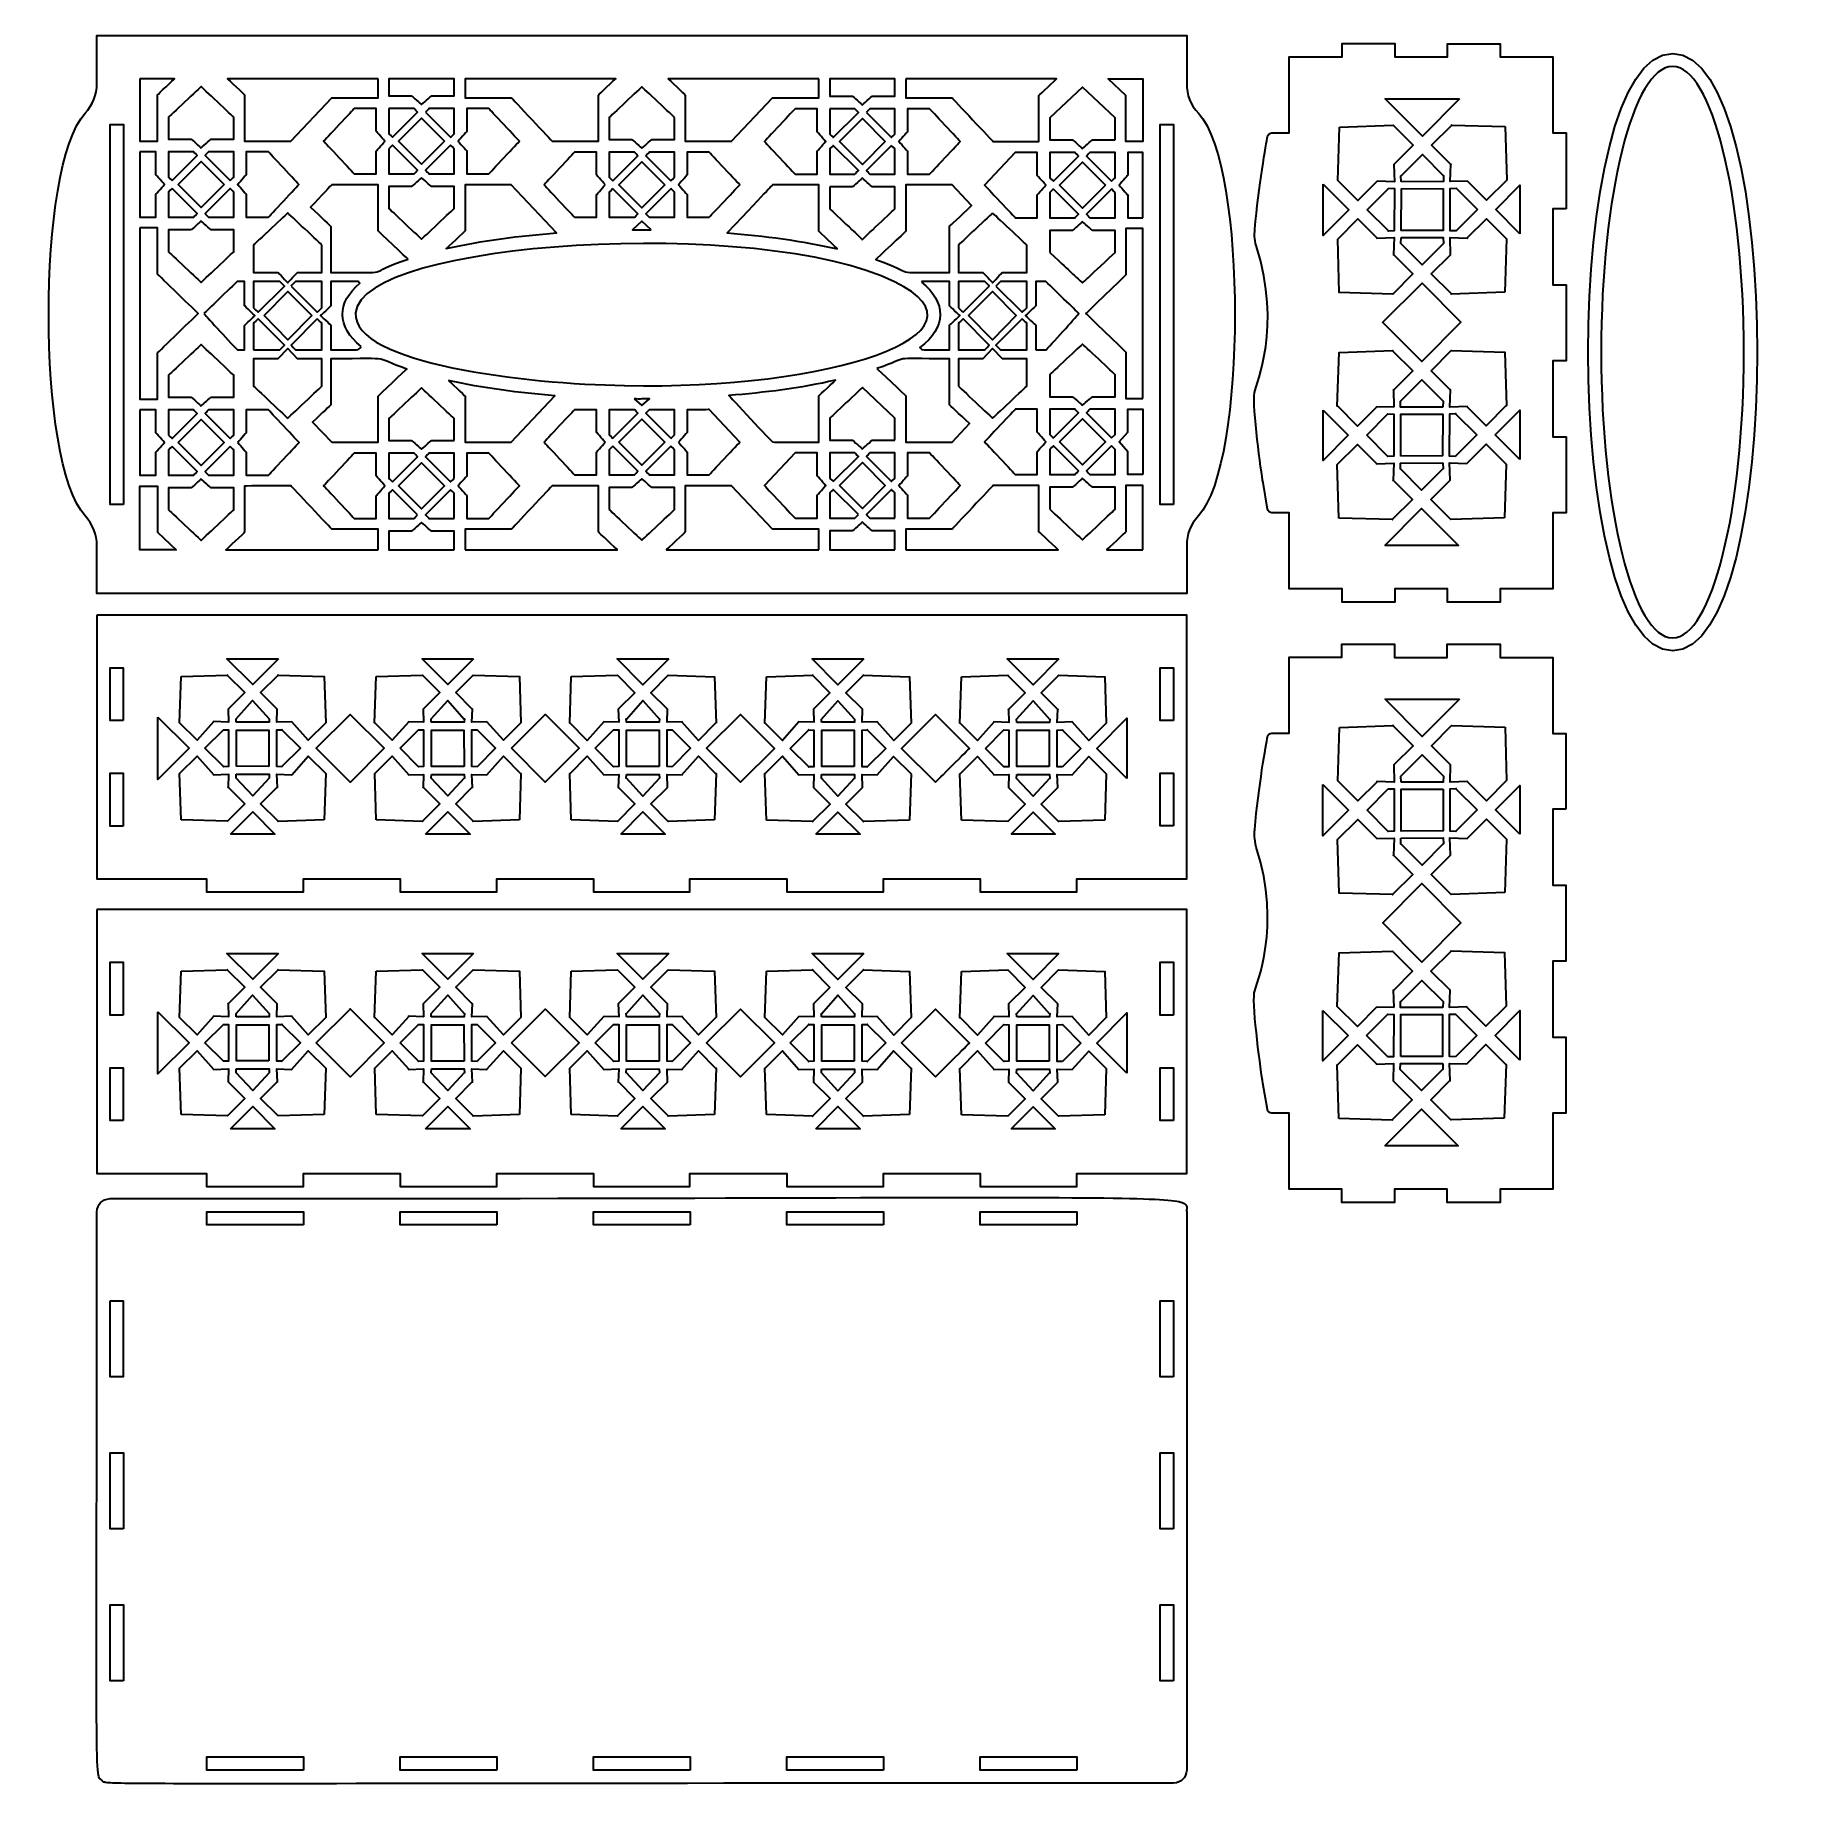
# Model space of a CAD drawing. Header units: inches. Extents: x 8 to 406, y -4 to 400.
import ezdxf

# ---------------------------------------------------------------- set-up
doc = ezdxf.new("R2010")
doc.units = ezdxf.units.IN
doc.header["$MEASUREMENT"] = 0
doc.layers.add('_U+0421_U+043B_U+043E_U+0439 1', color=7, linetype='Continuous')

msp = doc.modelspace()

# ---------------------------------------------------------------- linework, layer by layer
at = {"layer": '_U+0421_U+043B_U+043E_U+0439 1', "color": 250, "lineweight": 35, "true_color": 0x373435}
for points in [[(259.82, 375.72), (255.97, 375.72), (255.97, 386.25), (251.96, 390.03), (259.82, 390.03), (259.82, 375.72), (259.82, 375.72)], [(331.91, 385.46), (323.43, 376.98), (314.96, 385.46), (331.91, 385.46)], [(27.83, 293.16), (24.83, 293.16), (24.83, 379.59), (27.83, 379.59), (27.83, 293.16)], [(100.91, 375.81), (95.68, 370.59), (90.46, 375.81), (95.68, 381.04), (100.91, 375.81)], [(201.21, 375.76), (195.99, 370.53), (190.76, 375.76), (195.99, 380.98), (201.21, 375.76)], [(266.8, 293.16), (263.8, 293.16), (263.8, 379.59), (266.8, 379.59), (266.8, 293.16)], [(304.6, 379.05), (316.78, 379.47), (316.77, 379.45), (321.33, 374.88), (316.96, 370.51), (316.94, 370.53), (317.06, 366.59), (313.12, 366.71), (313.14, 366.69), (308.77, 362.32), (304.2, 366.89), (304.19, 366.87), (304.6, 379.05)], [(342.27, 379.13), (342.64, 366.95), (342.62, 366.96), (338.04, 362.38), (333.68, 366.73), (333.7, 366.75), (329.77, 366.62), (329.9, 370.56), (329.88, 370.54), (325.53, 374.89), (330.11, 379.48), (330.09, 379.49), (342.27, 379.13)], [(50.75, 365.97), (45.52, 360.74), (40.29, 365.97), (45.52, 371.19), (50.75, 365.97)], [(151.05, 365.91), (145.82, 360.68), (140.59, 365.91), (145.82, 371.14), (151.05, 365.91)], [(318.6, 366.6), (318.56, 367.96), (318.58, 367.94), (323.43, 372.79), (328.26, 367.96), (328.27, 367.98), (328.23, 366.62), (318.6, 366.6)], [(251.31, 365.83), (246.08, 360.61), (240.85, 365.83), (246.08, 371.06), (251.31, 365.83)], [(300.84, 366.06), (306.67, 360.22), (300.84, 354.39), (300.84, 366.06)], [(315.69, 365.1), (317.06, 365.05), (317.03, 355.42), (315.68, 355.38), (315.69, 355.4), (310.86, 360.23), (315.71, 365.08), (315.69, 365.1)], [(328.18, 365.03), (328.15, 355.5), (318.63, 355.48), (318.65, 365.01), (328.18, 365.03)], [(335.94, 360.28), (331.09, 355.43), (331.11, 355.41), (329.74, 355.45), (329.77, 365.08), (331.12, 365.13), (331.11, 365.11), (335.94, 360.28)], [(345.64, 354.77), (340.13, 360.29), (345.64, 365.81), (345.64, 354.77)], [(313.12, 353.78), (313.09, 353.75), (317.03, 353.89), (316.9, 349.95), (316.92, 349.97), (321.28, 345.62), (316.69, 341.03), (316.71, 341.01), (304.53, 341.38), (304.16, 353.56), (304.18, 353.54), (308.77, 358.13), (313.12, 353.78)], [(342.2, 341.45), (330.01, 341.04), (330.03, 341.06), (325.47, 345.63), (329.84, 350), (329.86, 349.97), (329.74, 353.91), (333.68, 353.79), (333.65, 353.82), (338.03, 358.19), (342.6, 353.62), (342.61, 353.64), (342.2, 341.45)], [(318.57, 353.89), (328.2, 353.91), (328.24, 352.55), (328.22, 352.57), (323.38, 347.72), (318.54, 352.55), (318.53, 352.53), (318.57, 353.89)], [(314.45, 334.61), (323.37, 343.53), (332.22, 334.62), (323.33, 325.68), (314.45, 334.56), (314.47, 334.59), (314.45, 334.61)], [(59.86, 336.14), (65.23, 341.65), (70.75, 336.14), (65.23, 330.63), (59.86, 336.14)], [(220.12, 336.14), (225.63, 341.65), (231.01, 336.14), (225.63, 330.63), (220.12, 336.14)], [(316.95, 315.3), (313.02, 315.42), (313.04, 315.39), (308.67, 311.02), (304.1, 315.59), (304.08, 315.57), (304.5, 327.75), (316.68, 328.17), (316.66, 328.15), (321.23, 323.59), (316.86, 319.21), (316.84, 319.23), (316.95, 315.3)], [(333.58, 315.43), (333.6, 315.46), (329.66, 315.32), (329.8, 319.26), (329.77, 319.24), (325.42, 323.59), (330.01, 328.18), (329.99, 328.19), (342.17, 327.83), (342.54, 315.64), (342.52, 315.67), (337.93, 311.08), (333.58, 315.43)], [(328.12, 315.32), (318.49, 315.3), (318.45, 316.66), (318.47, 316.64), (323.32, 321.49), (328.15, 316.66), (328.17, 316.68), (328.12, 315.32)], [(259.82, 299.99), (256.37, 299.99), (256.37, 305.15), (254.41, 307.4), (256.37, 309.65), (256.37, 314.82), (259.82, 314.82), (259.82, 299.99)], [(40.29, 307.27), (45.52, 312.49), (50.75, 307.27), (45.52, 302.04), (40.29, 307.27)], [(140.59, 307.32), (145.82, 312.55), (151.05, 307.32), (145.82, 302.09), (140.59, 307.32)], [(240.85, 307.4), (246.08, 312.63), (251.31, 307.4), (246.08, 302.17), (240.85, 307.4)], [(300.84, 314.65), (306.57, 308.92), (300.84, 303.19), (300.84, 314.65)], [(310.76, 308.93), (315.61, 313.78), (315.59, 313.8), (316.95, 313.75), (316.93, 304.13), (315.57, 304.08), (315.59, 304.1), (310.76, 308.93)], [(318.52, 304.18), (318.54, 313.71), (328.07, 313.73), (328.05, 304.2), (318.52, 304.18)], [(331, 304.11), (329.64, 304.15), (329.66, 313.78), (331.02, 313.83), (331, 313.81), (335.83, 308.98), (330.98, 304.13), (331, 304.11)], [(345.64, 303.37), (340.02, 308.99), (345.64, 314.61), (345.64, 303.37)], [(304.42, 290.08), (304.06, 302.26), (304.07, 302.25), (308.66, 306.83), (313.02, 302.48), (312.99, 302.45), (316.93, 302.58), (316.79, 298.65), (316.82, 298.68), (321.17, 294.32), (316.59, 289.73), (316.6, 289.72), (304.42, 290.08)], [(342.09, 290.16), (329.91, 289.74), (329.93, 289.76), (325.36, 294.33), (329.73, 298.7), (329.76, 298.68), (329.64, 302.61), (333.58, 302.49), (333.55, 302.52), (337.92, 306.89), (342.49, 302.32), (342.51, 302.34), (342.09, 290.16)], [(90.46, 297.42), (95.68, 302.65), (100.91, 297.42), (95.68, 292.19), (90.46, 297.42)], [(190.76, 297.48), (195.99, 302.7), (201.21, 297.48), (195.99, 292.25), (190.76, 297.48)], [(328.1, 302.61), (328.14, 301.25), (328.12, 301.27), (323.27, 296.42), (318.44, 301.25), (318.42, 301.23), (318.47, 302.59), (328.1, 302.61)], [(31.58, 282.86), (31.58, 297.37), (35.63, 297.37), (35.63, 286.85), (35.6, 286.85), (39.86, 282.86), (31.58, 282.86), (31.58, 282.86)], [(314.89, 283.86), (323.26, 292.23), (331.63, 283.86), (314.89, 283.86)], [(21.8, 268.02), (21.8, 208.01), (46.77, 208.01), (46.77, 205.01), (68.79, 205.01), (68.79, 208.01), (90.8, 208.01), (90.8, 205.01), (112.81, 205.01), (112.81, 208.01), (134.83, 208.01), (134.83, 205.01), (156.77, 205.01), (156.77, 208.01), (178.78, 208.01), (178.78, 205.01), (200.8, 205.01), (200.8, 208.01), (222.78, 208.01), (222.78, 205.01), (244.79, 205.01), (244.79, 208.01), (269.8, 208.01), (269.8, 268.02), (21.8, 268.02), (21.8, 268.02)], [(27.8, 244.03), (24.8, 244.03), (24.8, 256.02), (27.8, 256.02), (27.8, 244.03)], [(40.95, 254.02), (51.49, 254.36), (51.48, 254.34), (55.44, 250.38), (51.67, 246.6), (51.65, 246.62), (51.75, 243.65), (48.35, 243.76), (48.37, 243.73), (44.59, 239.53), (40.63, 243.49), (40.62, 243.48), (40.95, 254.02)], [(63.1, 258.04), (57.26, 252.19), (51.41, 258.04), (63.1, 258.04)], [(73.89, 243.47), (73.88, 243.48), (69.92, 239.52), (66.14, 243.73), (66.16, 243.75), (62.75, 243.64), (62.86, 246.62), (62.84, 246.6), (59.07, 250.38), (63.03, 254.34), (63.01, 254.35), (73.55, 254.01), (73.89, 243.47)], [(85.35, 254.01), (95.89, 254.34), (95.87, 254.33), (99.84, 250.37), (96.06, 246.59), (96.04, 246.61), (96.15, 243.64), (92.75, 243.74), (92.77, 243.72), (88.99, 239.51), (85.03, 243.48), (85.01, 243.47), (85.35, 254.01)], [(107.51, 258.04), (101.65, 252.18), (95.79, 258.04), (107.51, 258.04)], [(118.29, 243.46), (118.28, 243.47), (114.32, 239.51), (110.54, 243.72), (110.56, 243.74), (107.15, 243.63), (107.26, 246.61), (107.24, 246.59), (103.46, 250.37), (107.42, 254.32), (107.41, 254.34), (117.95, 254), (118.29, 243.46)], [(129.74, 254), (140.29, 254.33), (140.28, 254.32), (144.24, 250.35), (140.46, 246.58), (140.44, 246.6), (140.55, 243.62), (137.14, 243.73), (137.16, 243.71), (133.39, 239.5), (129.42, 243.47), (129.41, 243.45), (129.74, 254)], [(151.92, 258.04), (146.05, 252.17), (140.18, 258.04), (151.92, 258.04)], [(162.69, 243.44), (162.68, 243.46), (158.71, 239.5), (154.94, 243.71), (154.96, 243.73), (151.55, 243.62), (151.66, 246.6), (151.64, 246.58), (147.86, 250.35), (151.82, 254.31), (151.81, 254.33), (162.35, 253.99), (162.69, 243.44)], [(174.15, 253.99), (184.69, 254.32), (184.67, 254.3), (188.63, 250.34), (184.86, 246.57), (184.84, 246.59), (184.95, 243.61), (181.54, 243.72), (181.56, 243.7), (177.79, 239.49), (173.82, 243.46), (173.81, 243.44), (174.15, 253.99)], [(196.33, 258.04), (190.45, 252.15), (184.57, 258.04), (196.33, 258.04)], [(207.09, 243.43), (207.07, 243.45), (203.12, 239.49), (199.34, 243.7), (199.35, 243.72), (195.95, 243.61), (196.06, 246.58), (196.04, 246.57), (192.26, 250.34), (196.22, 254.3), (196.2, 254.32), (206.75, 253.98), (207.09, 243.43)], [(218.54, 253.97), (229.08, 254.31), (229.07, 254.29), (233.03, 250.33), (229.26, 246.56), (229.23, 246.58), (229.34, 243.6), (225.94, 243.71), (225.96, 243.69), (222.18, 239.48), (218.22, 243.44), (218.2, 243.43), (218.54, 253.97)], [(240.74, 258.04), (234.84, 252.14), (228.95, 258.04), (240.74, 258.04)], [(251.48, 243.42), (251.47, 243.43), (247.51, 239.48), (243.73, 243.68), (243.75, 243.71), (240.34, 243.6), (240.45, 246.57), (240.44, 246.55), (236.66, 250.33), (240.62, 254.29), (240.6, 254.31), (251.15, 253.96), (251.48, 243.42)], [(266.8, 244.03), (263.8, 244.03), (263.8, 256.02), (266.8, 256.02), (266.8, 244.03)], [(53.52, 243.65), (53.48, 244.39), (53.5, 244.38), (57.25, 248.56), (61.01, 244.38), (61.03, 244.39), (60.99, 243.64), (53.52, 243.65)], [(97.91, 243.64), (97.88, 244.38), (97.89, 244.37), (101.65, 248.55), (105.41, 244.36), (105.43, 244.38), (105.39, 243.63), (97.91, 243.64)], [(142.31, 243.62), (142.28, 244.37), (142.29, 244.35), (146.05, 248.54), (149.81, 244.35), (149.82, 244.37), (149.79, 243.62), (142.31, 243.62), (142.31, 243.62)], [(186.71, 243.61), (186.67, 244.36), (186.69, 244.34), (190.45, 248.53), (194.21, 244.34), (194.22, 244.36), (194.18, 243.61), (186.71, 243.61)], [(231.11, 243.6), (231.07, 244.34), (231.09, 244.33), (234.84, 248.52), (238.6, 244.33), (238.62, 244.34), (238.58, 243.6), (231.11, 243.6)], [(331.88, 248.85), (323.41, 240.38), (314.93, 248.85), (331.88, 248.85)], [(35.7, 244.8), (42.78, 237.72), (35.7, 230.63), (35.7, 244.8)], [(79.46, 230.03), (79.43, 230.01), (71.73, 237.71), (79.43, 245.41), (79.45, 245.39), (79.47, 245.41), (87.18, 237.71), (79.48, 230), (79.46, 230.03)], [(116.13, 237.7), (123.83, 245.4), (123.85, 245.38), (123.87, 245.4), (131.58, 237.69), (123.85, 230.01), (116.13, 237.7)], [(168.25, 230), (168.25, 230), (168.23, 229.99), (160.53, 237.69), (168.23, 245.39), (168.25, 245.37), (168.27, 245.39), (175.98, 237.68), (168.27, 229.98), (168.25, 230)], [(256.18, 230.8), (249.33, 237.66), (256.18, 244.52), (256.18, 230.8)], [(304.57, 242.45), (316.76, 242.86), (316.74, 242.85), (321.31, 238.28), (316.93, 233.9), (316.91, 233.93), (317.03, 229.99), (313.09, 230.11), (313.12, 230.09), (308.74, 225.71), (304.18, 230.28), (304.16, 230.26), (304.57, 242.45)], [(342.24, 242.52), (342.61, 230.34), (342.59, 230.36), (338.01, 225.77), (333.65, 230.13), (333.68, 230.15), (329.74, 230.01), (329.87, 233.95), (329.85, 233.93), (325.5, 238.28), (330.08, 242.87), (330.06, 242.89), (342.24, 242.52)], [(46.4, 237.72), (50.6, 241.91), (50.58, 241.92), (51.75, 241.88), (51.76, 233.55), (50.58, 233.51), (50.6, 233.52), (46.4, 237.72)], [(60.95, 233.59), (53.56, 233.6), (53.56, 241.84), (60.95, 241.84), (60.95, 233.59)], [(63.93, 233.51), (62.76, 233.55), (62.75, 241.88), (63.93, 241.92), (63.92, 241.9), (68.11, 237.71), (63.92, 233.52), (63.93, 233.51)], [(90.8, 237.71), (94.99, 241.89), (94.98, 241.91), (96.15, 241.87), (96.15, 233.54), (94.98, 233.5), (94.99, 233.51), (90.8, 237.71)], [(105.35, 233.58), (97.96, 233.58), (97.96, 241.83), (105.34, 241.83), (105.35, 233.58)], [(108.33, 233.5), (107.15, 233.54), (107.15, 241.87), (108.33, 241.91), (108.31, 241.89), (112.5, 237.7), (108.32, 233.51), (108.33, 233.5)], [(135.2, 237.69), (139.39, 241.88), (139.38, 241.9), (140.55, 241.86), (140.55, 233.52), (139.38, 233.49), (139.39, 233.5), (135.2, 237.69)], [(149.75, 233.57), (142.36, 233.57), (142.36, 241.82), (149.74, 241.81), (149.75, 233.57)], [(152.73, 233.49), (151.55, 233.52), (151.55, 241.86), (152.73, 241.89), (152.71, 241.88), (156.9, 237.69), (152.71, 233.5), (152.73, 233.49)], [(179.6, 237.68), (183.79, 241.87), (183.77, 241.89), (184.95, 241.85), (184.95, 233.51), (183.77, 233.48), (183.79, 233.49), (179.6, 237.68)], [(194.14, 233.55), (186.76, 233.56), (186.75, 241.8), (194.14, 241.8), (194.14, 233.55)], [(197.13, 233.48), (195.95, 233.51), (195.95, 241.85), (197.13, 241.88), (197.11, 241.87), (201.3, 237.67), (197.11, 233.49), (197.13, 233.48)], [(224, 237.67), (228.19, 241.86), (228.17, 241.88), (229.34, 241.84), (229.35, 233.5), (228.17, 233.46), (228.19, 233.48), (224, 237.67)], [(238.54, 233.54), (231.15, 233.55), (231.15, 241.79), (238.54, 241.79), (238.54, 233.54)], [(241.53, 233.46), (240.35, 233.5), (240.34, 241.83), (241.52, 241.87), (241.51, 241.85), (245.7, 237.66), (241.51, 233.48), (241.53, 233.46)], [(40.96, 221.42), (40.62, 231.96), (40.63, 231.94), (44.59, 235.91), (48.37, 231.7), (48.35, 231.68), (51.76, 231.79), (51.65, 228.81), (51.67, 228.83), (55.45, 225.05), (51.49, 221.09), (51.5, 221.08), (40.96, 221.42)], [(73.56, 221.41), (63.02, 221.07), (63.03, 221.09), (59.07, 225.05), (62.85, 228.83), (62.87, 228.81), (62.76, 231.78), (66.16, 231.67), (66.15, 231.69), (69.92, 235.9), (73.88, 231.94), (73.9, 231.95), (73.56, 221.41)], [(85.35, 221.41), (85.02, 231.95), (85.03, 231.93), (88.99, 235.89), (92.77, 231.69), (92.75, 231.67), (96.15, 231.77), (96.05, 228.8), (96.07, 228.82), (99.85, 225.04), (95.88, 221.08), (95.9, 221.06), (85.35, 221.41)], [(117.96, 221.4), (107.41, 221.06), (107.43, 221.08), (103.47, 225.04), (107.24, 228.82), (107.27, 228.79), (107.16, 231.77), (110.56, 231.66), (110.54, 231.68), (114.32, 235.88), (118.28, 231.92), (118.29, 231.94), (117.96, 221.4)], [(129.75, 221.39), (129.41, 231.94), (129.43, 231.92), (133.39, 235.88), (137.17, 231.68), (137.15, 231.66), (140.55, 231.76), (140.44, 228.78), (140.47, 228.8), (144.24, 225.03), (140.29, 221.07), (140.3, 221.05), (129.75, 221.39)], [(162.36, 221.39), (151.81, 221.05), (151.83, 221.06), (147.87, 225.03), (151.65, 228.8), (151.66, 228.78), (151.55, 231.76), (154.96, 231.65), (154.94, 231.67), (158.71, 235.87), (162.68, 231.91), (162.69, 231.93), (162.36, 221.39)], [(174.15, 221.38), (173.81, 231.93), (173.83, 231.91), (177.79, 235.87), (181.56, 231.66), (181.54, 231.64), (184.95, 231.75), (184.84, 228.77), (184.86, 228.79), (188.64, 225.02), (184.68, 221.06), (184.7, 221.04), (174.15, 221.38)], [(206.75, 221.38), (196.21, 221.04), (196.23, 221.05), (192.26, 225.02), (196.04, 228.79), (196.06, 228.77), (195.95, 231.75), (199.36, 231.64), (199.34, 231.66), (203.11, 235.86), (207.07, 231.9), (207.09, 231.92), (206.75, 221.38)], [(218.55, 221.37), (218.21, 231.91), (218.22, 231.9), (222.19, 235.86), (225.96, 231.65), (225.94, 231.63), (229.35, 231.74), (229.24, 228.76), (229.26, 228.78), (233.04, 225.01), (229.08, 221.04), (229.09, 221.03), (218.55, 221.37)], [(251.15, 221.36), (240.61, 221.03), (240.63, 221.04), (236.66, 225), (240.44, 228.78), (240.46, 228.76), (240.35, 231.74), (243.76, 231.63), (243.74, 231.65), (247.51, 235.85), (251.47, 231.89), (251.49, 231.91), (251.15, 221.36)], [(318.57, 229.99), (318.53, 231.35), (318.55, 231.33), (323.4, 236.18), (328.23, 231.36), (328.25, 231.37), (328.2, 230.01), (318.57, 229.99)], [(27.8, 220.01), (24.8, 220.01), (24.8, 232), (27.8, 232), (27.8, 220.01)], [(53.52, 231.79), (61, 231.78), (61.03, 230.89), (61.02, 230.91), (57.26, 226.86), (53.5, 230.91), (53.48, 230.89), (53.52, 231.79)], [(97.92, 231.77), (105.39, 231.77), (105.43, 230.88), (105.42, 230.9), (101.66, 226.85), (97.9, 230.9), (97.88, 230.88), (97.92, 231.77)], [(142.31, 231.76), (149.79, 231.76), (149.83, 230.87), (149.81, 230.89), (146.05, 226.84), (142.29, 230.89), (142.28, 230.87), (142.31, 231.76)], [(186.71, 231.75), (194.19, 231.75), (194.23, 230.86), (194.21, 230.87), (190.45, 226.83), (186.69, 230.88), (186.68, 230.86), (186.71, 231.75)], [(231.11, 231.74), (238.59, 231.74), (238.62, 230.85), (238.61, 230.86), (234.85, 226.81), (231.09, 230.86), (231.07, 230.85), (231.11, 231.74)], [(266.8, 220.04), (263.8, 220.04), (263.8, 232.04), (266.8, 232.04), (266.8, 220.04)], [(300.81, 229.45), (306.65, 223.62), (300.81, 217.78), (300.81, 229.45)], [(315.67, 228.49), (317.03, 228.45), (317.01, 218.82), (315.65, 218.78), (315.67, 218.79), (310.84, 223.62), (315.68, 228.47), (315.67, 228.49)], [(328.15, 228.42), (328.13, 218.89), (318.6, 218.87), (318.62, 228.4), (328.15, 228.42)], [(335.91, 223.68), (331.06, 218.82), (331.08, 218.8), (329.72, 218.85), (329.74, 228.48), (331.1, 228.52), (331.08, 228.5), (335.91, 223.68)], [(345.62, 218.16), (340.1, 223.68), (345.62, 229.2), (345.62, 218.16)], [(52.19, 218.17), (57.26, 223.24), (62.33, 218.17), (52.19, 218.17)], [(96.6, 218.17), (101.66, 223.23), (106.71, 218.17), (96.6, 218.17)], [(141.01, 218.17), (146.06, 223.22), (151.1, 218.17), (141.01, 218.17)], [(185.42, 218.17), (190.45, 223.2), (195.48, 218.17), (185.42, 218.17)], [(229.83, 218.17), (234.85, 223.19), (239.87, 218.17), (229.83, 218.17)], [(313.09, 217.17), (313.07, 217.15), (317, 217.28), (316.87, 213.34), (316.89, 213.37), (321.25, 209.01), (316.66, 204.42), (316.68, 204.41), (304.5, 204.77), (304.13, 216.95), (304.15, 216.94), (308.74, 221.53), (313.09, 217.17)], [(342.17, 204.85), (329.99, 204.43), (330, 204.46), (325.44, 209.02), (329.81, 213.39), (329.83, 213.37), (329.71, 217.3), (333.65, 217.19), (333.63, 217.21), (338, 221.58), (342.57, 217.02), (342.58, 217.03), (342.17, 204.85)], [(318.54, 217.28), (328.17, 217.3), (328.21, 215.94), (328.2, 215.96), (323.35, 211.11), (318.52, 215.94), (318.5, 215.92), (318.54, 217.28)], [(314.42, 198), (323.34, 206.93), (332.2, 198.02), (323.3, 189.07), (314.42, 197.96), (314.45, 197.98), (314.42, 198)], [(21.8, 200.99), (21.8, 140.98), (46.77, 140.98), (46.77, 137.99), (68.79, 137.99), (68.79, 140.98), (90.8, 140.98), (90.8, 137.99), (112.81, 137.99), (112.81, 140.98), (134.83, 140.98), (134.83, 137.99), (156.77, 137.99), (156.77, 140.98), (178.78, 140.98), (178.78, 137.99), (200.8, 137.99), (200.8, 140.98), (222.78, 140.98), (222.78, 137.99), (244.79, 137.99), (244.79, 140.98), (269.8, 140.98), (269.8, 200.99), (21.8, 200.99)], [(63.1, 191.01), (57.26, 185.16), (51.41, 191.01), (63.1, 191.01)], [(107.51, 191.01), (101.65, 185.15), (95.79, 191.01), (107.51, 191.01)], [(151.92, 191.01), (146.05, 185.14), (140.18, 191.01), (151.92, 191.01)], [(196.33, 191.01), (190.45, 185.13), (184.57, 191.01), (196.33, 191.01)], [(240.74, 191.01), (234.84, 185.12), (228.95, 191.01), (240.74, 191.01)], [(316.93, 178.69), (312.99, 178.81), (313.01, 178.79), (308.64, 174.42), (304.07, 178.98), (304.06, 178.96), (304.47, 191.15), (316.65, 191.56), (316.64, 191.54), (321.2, 186.98), (316.83, 182.6), (316.81, 182.63), (316.93, 178.69)], [(333.55, 178.83), (333.57, 178.85), (329.64, 178.72), (329.77, 182.65), (329.75, 182.63), (325.39, 186.99), (329.98, 191.57), (329.96, 191.59), (342.14, 191.22), (342.51, 179.04), (342.49, 179.06), (337.91, 174.47), (333.55, 178.83)], [(27.8, 177), (24.8, 177), (24.8, 189), (27.8, 189), (27.8, 177)], [(40.95, 186.99), (51.49, 187.33), (51.48, 187.31), (55.44, 183.35), (51.67, 179.57), (51.65, 179.6), (51.75, 176.62), (48.35, 176.73), (48.37, 176.71), (44.59, 172.5), (40.63, 176.46), (40.62, 176.45), (40.95, 186.99)], [(73.89, 176.44), (73.88, 176.46), (69.92, 172.49), (66.14, 176.7), (66.16, 176.72), (62.75, 176.61), (62.86, 179.59), (62.84, 179.57), (59.07, 183.35), (63.03, 187.31), (63.01, 187.33), (73.55, 186.98), (73.89, 176.44)], [(85.35, 186.98), (95.89, 187.31), (95.87, 187.3), (99.84, 183.34), (96.06, 179.56), (96.04, 179.59), (96.15, 176.61), (92.75, 176.72), (92.77, 176.7), (88.99, 172.49), (85.03, 176.45), (85.01, 176.44), (85.35, 186.98)], [(118.29, 176.43), (118.28, 176.44), (114.32, 172.48), (110.54, 176.69), (110.56, 176.71), (107.15, 176.6), (107.26, 179.58), (107.24, 179.56), (103.46, 183.34), (107.42, 187.3), (107.41, 187.31), (117.95, 186.97), (118.29, 176.43)], [(129.74, 186.97), (140.29, 187.3), (140.28, 187.29), (144.24, 183.32), (140.46, 179.55), (140.44, 179.57), (140.55, 176.59), (137.14, 176.71), (137.16, 176.68), (133.39, 172.48), (129.42, 176.44), (129.41, 176.42), (129.74, 186.97)], [(162.69, 176.42), (162.68, 176.43), (158.71, 172.47), (154.94, 176.68), (154.96, 176.7), (151.55, 176.59), (151.66, 179.57), (151.64, 179.55), (147.86, 183.32), (151.82, 187.29), (151.81, 187.3), (162.35, 186.96), (162.69, 176.42)], [(174.15, 186.96), (184.69, 187.29), (184.67, 187.28), (188.63, 183.31), (184.86, 179.54), (184.84, 179.56), (184.95, 176.58), (181.54, 176.69), (181.56, 176.67), (177.79, 172.47), (173.82, 176.43), (173.81, 176.41), (174.15, 186.96)], [(207.09, 176.41), (207.07, 176.42), (203.12, 172.46), (199.34, 176.67), (199.35, 176.69), (195.95, 176.58), (196.06, 179.56), (196.04, 179.54), (192.26, 183.31), (196.22, 187.28), (196.2, 187.29), (206.75, 186.95), (207.09, 176.41)], [(218.54, 186.94), (229.08, 187.28), (229.07, 187.27), (233.03, 183.3), (229.26, 179.53), (229.23, 179.55), (229.34, 176.57), (225.94, 176.68), (225.96, 176.66), (222.18, 172.45), (218.22, 176.42), (218.2, 176.4), (218.54, 186.94)], [(251.48, 176.4), (251.47, 176.41), (247.51, 172.45), (243.73, 176.66), (243.75, 176.68), (240.34, 176.57), (240.45, 179.55), (240.44, 179.53), (236.66, 183.3), (240.62, 187.26), (240.6, 187.28), (251.15, 186.94), (251.48, 176.4)], [(266.8, 177), (263.8, 177), (263.8, 189), (266.8, 189), (266.8, 177)], [(53.52, 176.62), (53.48, 177.37), (53.5, 177.35), (57.25, 181.54), (61.01, 177.35), (61.03, 177.36), (60.99, 176.61), (53.52, 176.62)], [(328.09, 178.71), (318.47, 178.69), (318.42, 180.05), (318.44, 180.04), (323.3, 184.89), (328.13, 180.06), (328.14, 180.07), (328.09, 178.71)], [(35.7, 177.77), (42.78, 170.69), (35.7, 163.6), (35.7, 177.77)], [(79.46, 163), (79.43, 162.98), (71.73, 170.68), (79.43, 178.38), (79.45, 178.36), (79.47, 178.39), (87.18, 170.68), (79.48, 162.98), (79.46, 163)], [(97.91, 176.61), (97.88, 177.35), (97.89, 177.34), (101.65, 181.53), (105.41, 177.33), (105.43, 177.35), (105.39, 176.6), (97.91, 176.61)], [(116.13, 170.67), (123.83, 178.37), (123.85, 178.35), (123.87, 178.37), (131.58, 170.67), (123.85, 162.99), (116.13, 170.67)], [(142.31, 176.59), (142.28, 177.34), (142.29, 177.32), (146.05, 181.51), (149.81, 177.32), (149.82, 177.34), (149.79, 176.59), (142.31, 176.59)], [(168.25, 162.98), (168.25, 162.98), (168.23, 162.96), (160.53, 170.66), (168.23, 178.36), (168.25, 178.34), (168.27, 178.36), (175.98, 170.65), (168.27, 162.95), (168.25, 162.98)], [(186.71, 176.58), (186.67, 177.33), (186.69, 177.31), (190.45, 181.5), (194.21, 177.31), (194.22, 177.33), (194.18, 176.58), (186.71, 176.58)], [(231.11, 176.57), (231.07, 177.32), (231.09, 177.3), (234.84, 181.49), (238.6, 177.3), (238.62, 177.32), (238.58, 176.57), (231.11, 176.57)], [(300.81, 178.05), (306.54, 172.32), (300.81, 166.59), (300.81, 178.05)], [(345.62, 166.76), (339.99, 172.38), (345.62, 178.01), (345.62, 166.76)], [(46.4, 170.69), (50.6, 174.88), (50.58, 174.89), (51.75, 174.85), (51.76, 166.52), (50.58, 166.48), (50.6, 166.5), (46.4, 170.69)], [(60.95, 166.56), (53.56, 166.57), (53.56, 174.81), (60.95, 174.81), (60.95, 166.56)], [(63.93, 166.48), (62.76, 166.52), (62.75, 174.85), (63.93, 174.89), (63.92, 174.88), (68.11, 170.68), (63.92, 166.49), (63.93, 166.48)], [(90.8, 170.68), (94.99, 174.86), (94.98, 174.88), (96.15, 174.84), (96.15, 166.51), (94.98, 166.47), (94.99, 166.49), (90.8, 170.68)], [(105.35, 166.55), (97.96, 166.55), (97.96, 174.8), (105.34, 174.8), (105.35, 166.55)], [(108.33, 166.47), (107.15, 166.51), (107.15, 174.84), (108.33, 174.88), (108.31, 174.86), (112.5, 170.67), (108.32, 166.48), (108.33, 166.47)], [(135.2, 170.66), (139.39, 174.85), (139.38, 174.87), (140.55, 174.83), (140.55, 166.5), (139.38, 166.46), (139.39, 166.48), (135.2, 170.66)], [(149.75, 166.54), (142.36, 166.54), (142.36, 174.79), (149.74, 174.78), (149.75, 166.54)], [(152.73, 166.46), (151.55, 166.5), (151.55, 174.83), (152.73, 174.86), (152.71, 174.85), (156.9, 170.66), (152.71, 166.47), (152.73, 166.46)], [(179.6, 170.65), (183.79, 174.84), (183.77, 174.86), (184.95, 174.82), (184.95, 166.49), (183.77, 166.45), (183.79, 166.46), (179.6, 170.65)], [(194.14, 166.53), (186.76, 166.53), (186.75, 174.78), (194.14, 174.77), (194.14, 166.53)], [(197.13, 166.45), (195.95, 166.48), (195.95, 174.82), (197.13, 174.85), (197.11, 174.84), (201.3, 170.65), (197.11, 166.46), (197.13, 166.45)], [(224, 170.64), (228.19, 174.83), (228.17, 174.85), (229.34, 174.81), (229.35, 166.48), (228.17, 166.44), (228.19, 166.45), (224, 170.64)], [(238.54, 166.51), (231.15, 166.52), (231.15, 174.76), (238.54, 174.76), (238.54, 166.51)], [(241.53, 166.43), (240.35, 166.47), (240.34, 174.8), (241.52, 174.84), (241.51, 174.83), (245.7, 170.64), (241.51, 166.45), (241.53, 166.43)], [(256.18, 163.78), (249.33, 170.64), (256.18, 177.5), (256.18, 163.78)], [(310.73, 172.32), (315.58, 177.17), (315.56, 177.19), (316.92, 177.15), (316.9, 167.52), (315.54, 167.48), (315.56, 167.5), (310.73, 172.32)], [(318.5, 167.57), (318.51, 177.1), (328.04, 177.12), (328.02, 167.59), (318.5, 167.57)], [(330.97, 167.51), (329.61, 167.54), (329.63, 177.18), (330.99, 177.22), (330.98, 177.21), (335.81, 172.37), (330.96, 167.52), (330.97, 167.51)], [(304.39, 153.48), (304.03, 165.66), (304.05, 165.64), (308.64, 170.23), (312.99, 165.87), (312.96, 165.85), (316.9, 165.98), (316.77, 162.04), (316.79, 162.07), (321.14, 157.71), (316.56, 153.13), (316.58, 153.11), (304.39, 153.48)], [(342.06, 153.55), (329.88, 153.14), (329.9, 153.15), (325.33, 157.72), (329.7, 162.09), (329.73, 162.07), (329.61, 166.01), (333.55, 165.89), (333.52, 165.91), (337.89, 170.29), (342.46, 165.72), (342.48, 165.73), (342.06, 153.55)], [(40.96, 154.39), (40.62, 164.93), (40.63, 164.92), (44.59, 168.88), (48.37, 164.67), (48.35, 164.65), (51.76, 164.76), (51.65, 161.78), (51.67, 161.8), (55.45, 158.02), (51.49, 154.07), (51.5, 154.05), (40.96, 154.39)], [(73.56, 154.38), (63.02, 154.04), (63.03, 154.06), (59.07, 158.02), (62.85, 161.8), (62.87, 161.78), (62.76, 164.75), (66.16, 164.64), (66.15, 164.67), (69.92, 168.87), (73.88, 164.91), (73.9, 164.92), (73.56, 154.38)], [(85.35, 154.38), (85.02, 164.92), (85.03, 164.91), (88.99, 168.86), (92.77, 164.66), (92.75, 164.64), (96.15, 164.75), (96.05, 161.77), (96.07, 161.79), (99.85, 158.01), (95.88, 154.05), (95.9, 154.04), (85.35, 154.38)], [(117.96, 154.37), (107.41, 154.03), (107.43, 154.05), (103.47, 158.01), (107.24, 161.79), (107.27, 161.77), (107.16, 164.74), (110.56, 164.63), (110.54, 164.66), (114.32, 168.86), (118.28, 164.9), (118.29, 164.91), (117.96, 154.37)], [(129.75, 154.36), (129.41, 164.91), (129.43, 164.9), (133.39, 168.85), (137.17, 164.65), (137.15, 164.63), (140.55, 164.74), (140.44, 161.76), (140.47, 161.78), (144.24, 158), (140.29, 154.04), (140.3, 154.03), (129.75, 154.36)], [(162.36, 154.36), (151.81, 154.02), (151.83, 154.04), (147.87, 158), (151.65, 161.77), (151.66, 161.76), (151.55, 164.73), (154.96, 164.62), (154.94, 164.64), (158.71, 168.85), (162.68, 164.88), (162.69, 164.9), (162.36, 154.36)], [(174.15, 154.35), (173.81, 164.9), (173.83, 164.88), (177.79, 168.84), (181.56, 164.63), (181.54, 164.61), (184.95, 164.72), (184.84, 161.75), (184.86, 161.77), (188.64, 157.99), (184.68, 154.03), (184.7, 154.02), (174.15, 154.35)], [(206.75, 154.35), (196.21, 154.01), (196.23, 154.03), (192.26, 157.99), (196.04, 161.76), (196.06, 161.75), (195.95, 164.72), (199.36, 164.61), (199.34, 164.63), (203.11, 168.84), (207.07, 164.87), (207.09, 164.89), (206.75, 154.35)], [(218.55, 154.34), (218.21, 164.88), (218.22, 164.87), (222.19, 168.83), (225.96, 164.62), (225.94, 164.6), (229.35, 164.71), (229.24, 161.73), (229.26, 161.76), (233.04, 157.98), (229.08, 154.02), (229.09, 154), (218.55, 154.34)], [(251.15, 154.33), (240.61, 154), (240.63, 154.01), (236.66, 157.97), (240.44, 161.75), (240.46, 161.73), (240.35, 164.71), (243.76, 164.6), (243.74, 164.62), (247.51, 168.82), (251.47, 164.86), (251.49, 164.88), (251.15, 154.33)], [(328.07, 166), (328.11, 164.64), (328.09, 164.66), (323.24, 159.81), (318.41, 164.64), (318.39, 164.63), (318.44, 165.98), (328.07, 166)], [(27.8, 152.98), (24.8, 152.98), (24.8, 164.97), (27.8, 164.97), (27.8, 152.98)], [(53.52, 164.76), (61, 164.75), (61.03, 163.87), (61.02, 163.88), (57.26, 159.83), (53.5, 163.88), (53.48, 163.87), (53.52, 164.76)], [(97.92, 164.75), (105.39, 164.74), (105.43, 163.85), (105.42, 163.87), (101.66, 159.82), (97.9, 163.87), (97.88, 163.85), (97.92, 164.75)], [(142.31, 164.74), (149.79, 164.73), (149.83, 163.84), (149.81, 163.86), (146.05, 159.81), (142.29, 163.86), (142.28, 163.84), (142.31, 164.74)], [(186.71, 164.72), (194.19, 164.72), (194.23, 163.83), (194.21, 163.84), (190.45, 159.8), (186.69, 163.85), (186.68, 163.83), (186.71, 164.72)], [(231.11, 164.71), (238.59, 164.71), (238.62, 163.82), (238.61, 163.83), (234.85, 159.79), (231.09, 163.84), (231.07, 163.82), (231.11, 164.71)], [(266.8, 153.01), (263.8, 153.01), (263.8, 165.01), (266.8, 165.01), (266.8, 153.01)], [(52.19, 151.14), (57.26, 156.21), (62.33, 151.14), (52.19, 151.14)], [(96.6, 151.14), (101.66, 156.2), (106.71, 151.14), (96.6, 151.14)], [(141.01, 151.14), (146.06, 156.19), (151.1, 151.14), (141.01, 151.14)], [(185.42, 151.14), (190.45, 156.17), (195.48, 151.14), (185.42, 151.14)], [(229.83, 151.14), (234.85, 156.16), (239.87, 151.14), (229.83, 151.14)], [(314.86, 147.25), (323.24, 155.62), (331.6, 147.25), (314.86, 147.25)], [(68.82, 129.24), (46.81, 129.24), (46.81, 132.24), (68.82, 132.24), (68.82, 129.24)], [(112.81, 129.24), (90.8, 129.24), (90.8, 132.24), (112.81, 132.24), (112.81, 129.24)], [(156.84, 129.24), (134.83, 129.24), (134.83, 132.24), (156.84, 132.24), (156.84, 129.24)], [(200.8, 129.24), (178.82, 129.24), (178.82, 132.24), (200.8, 132.24), (200.8, 129.24)], [(244.82, 129.24), (222.81, 129.24), (222.81, 132.24), (244.82, 132.24), (244.82, 129.24)], [(24.8, 111.95), (27.8, 111.95), (27.8, 94.66), (24.8, 94.66), (24.8, 111.95)], [(266.8, 94.66), (263.8, 94.66), (263.8, 111.95), (266.8, 111.95), (266.8, 94.66)], [(27.83, 60.09), (24.83, 60.09), (24.83, 77.38), (27.83, 77.38), (27.83, 60.09)], [(266.8, 60.09), (263.8, 60.09), (263.8, 77.38), (266.8, 77.38), (266.8, 60.09)], [(27.83, 25.52), (24.83, 25.52), (24.83, 42.81), (27.83, 42.81), (27.83, 25.52)], [(266.8, 25.52), (263.8, 25.52), (263.8, 42.81), (266.8, 42.81), (266.8, 25.52)], [(68.82, 5.24), (46.81, 5.24), (46.81, 8.23), (68.82, 8.23), (68.82, 5.24)], [(112.81, 5.24), (90.8, 5.24), (90.8, 8.23), (112.81, 8.23), (112.81, 5.24)], [(156.84, 5.24), (134.83, 5.24), (134.83, 8.23), (156.84, 8.23), (156.84, 5.24)], [(200.8, 5.24), (178.78, 5.24), (178.78, 8.23), (200.8, 8.23), (200.8, 5.24)], [(244.82, 5.24), (222.81, 5.24), (222.81, 8.23), (244.82, 8.23), (244.82, 5.24)]]:
    msp.add_lwpolyline(points, dxfattribs=at)
for points, knots in [([(272.48, 382.17), (270.68, 384.07), (269.8, 386.33), (269.8, 388.98), (269.8, 388.98), (269.8, 399.88), (269.8, 399.88), (269.8, 399.88), (21.8, 399.88), (21.8, 399.88), (21.8, 399.88), (21.8, 388.98), (21.8, 388.98), (21.8, 386.37), (20.92, 384.11), (19.12, 382.17), (8.08, 370.32), (8.06, 302.46), (19.12, 290.59), (20.92, 288.65), (21.8, 286.39), (21.8, 283.78), (21.8, 283.78), (21.8, 272.88), (21.8, 272.88), (21.8, 272.88), (269.8, 272.88), (269.8, 272.88), (269.8, 272.88), (269.8, 283.78), (269.8, 283.78), (269.8, 286.39), (270.68, 288.65), (272.48, 290.59), (283.52, 302.43), (283.54, 370.3), (272.48, 382.17)], [0, 0, 0, 0, 1, 1, 1, 2, 2, 2, 3, 3, 3, 4, 4, 4, 5, 5, 5, 6, 6, 6, 7, 7, 7, 8, 8, 8, 9, 9, 9, 10, 10, 10, 11, 11, 11, 12, 12, 12, 12]), ([(356.12, 360.41), (356.12, 360.41), (356.12, 377.7), (356.12, 377.7), (356.12, 377.7), (353.12, 377.7), (353.12, 377.7), (353.12, 377.7), (353.12, 394.98), (353.12, 394.98), (353.12, 394.98), (341.13, 394.98), (341.13, 394.98), (341.13, 394.98), (341.13, 397.98), (341.13, 397.98), (341.13, 397.98), (329.13, 397.98), (329.13, 397.98), (329.13, 397.98), (329.13, 394.98), (329.13, 394.98), (329.13, 394.98), (317.14, 394.98), (317.14, 394.98), (317.14, 394.98), (317.14, 398.02), (317.14, 398.02), (317.14, 398.02), (305.15, 398.02), (305.15, 398.02), (305.15, 398.02), (305.15, 395.02), (305.15, 395.02), (305.15, 395.02), (293.15, 395.02), (293.15, 395.02), (293.15, 395.02), (293.15, 377.73), (293.15, 377.73), (293.15, 377.73), (289.2, 377.73), (289.2, 377.73), (288.71, 377.73), (288.28, 377.38), (288.21, 376.89), (287.94, 375.33), (286.1, 365.45), (285.32, 355.84), (285.32, 355.84), (285.32, 355.84), (285.32, 355.84), (285.32, 355.83), (285.29, 355.44), (285.29, 355.44), (285.28, 355.3), (285.27, 355.16), (285.27, 355.02), (285.27, 355.02), (285.12, 353.79), (285.67, 351.83), (291.55, 333.43), (285.58, 320.71), (285.22, 318.64), (284.72, 315.32), (286.77, 300.37), (287.17, 298.15), (287.17, 298.15), (288.21, 292.11), (288.21, 292.11), (288.28, 291.62), (288.71, 291.27), (289.2, 291.27), (289.2, 291.27), (293.15, 291.27), (293.15, 291.27), (293.15, 291.27), (293.15, 273.98), (293.15, 273.98), (293.15, 273.98), (305.15, 273.98), (305.15, 273.98), (305.15, 273.98), (305.15, 270.98), (305.15, 270.98), (305.15, 270.98), (317.14, 270.98), (317.14, 270.98), (317.14, 270.98), (317.14, 273.98), (317.14, 273.98), (317.14, 273.98), (329.13, 273.98), (329.13, 273.98), (329.13, 273.98), (329.13, 270.98), (329.13, 270.98), (329.13, 270.98), (341.13, 270.98), (341.13, 270.98), (341.13, 270.98), (341.13, 273.98), (341.13, 273.98), (341.13, 273.98), (353.12, 273.98), (353.12, 273.98), (353.12, 273.98), (353.12, 291.27), (353.12, 291.27), (353.12, 291.27), (356.12, 291.27), (356.12, 291.27), (356.12, 291.27), (356.12, 308.55), (356.12, 308.55), (356.12, 308.55), (353.12, 308.55), (353.12, 308.55), (353.12, 308.55), (353.12, 325.84), (353.12, 325.84), (353.12, 325.84), (356.12, 325.84), (356.12, 325.84), (356.12, 325.84), (356.12, 343.13), (356.12, 343.13), (356.12, 343.13), (353.12, 343.13), (353.12, 343.13), (353.12, 343.13), (353.12, 360.41), (353.12, 360.41), (353.12, 360.41), (356.12, 360.41), (356.12, 360.41), (356.12, 360.41), (356.12, 360.41), (356.12, 360.41)], [0, 0, 0, 0, 1, 1, 1, 2, 2, 2, 3, 3, 3, 4, 4, 4, 5, 5, 5, 6, 6, 6, 7, 7, 7, 8, 8, 8, 9, 9, 9, 10, 10, 10, 11, 11, 11, 12, 12, 12, 13, 13, 13, 14, 14, 14, 15, 15, 15, 16, 16, 16, 17, 17, 17, 18, 18, 18, 19, 19, 19, 20, 20, 20, 21, 21, 21, 22, 22, 22, 23, 23, 23, 24, 24, 24, 25, 25, 25, 26, 26, 26, 27, 27, 27, 28, 28, 28, 29, 29, 29, 30, 30, 30, 31, 31, 31, 32, 32, 32, 33, 33, 33, 34, 34, 34, 35, 35, 35, 36, 36, 36, 37, 37, 37, 38, 38, 38, 39, 39, 39, 40, 40, 40, 41, 41, 41, 42, 42, 42, 43, 43, 43, 44, 44, 44, 45, 45, 45, 46, 46, 46, 46]), ([(380.4, 395.81), (354.76, 395.81), (354.77, 259.85), (380.4, 259.85), (405.98, 259.85), (406.08, 395.81), (380.4, 395.81)], [0, 0, 0, 0, 1, 1, 1, 2, 2, 2, 2]), ([(380.36, 262.81), (371.4, 262.81), (364.13, 291.95), (364.13, 327.83), (364.13, 363.74), (371.4, 392.84), (380.36, 392.84), (389.32, 392.84), (396.59, 363.74), (396.59, 327.83), (396.59, 291.91), (389.32, 262.81), (380.36, 262.81)], [0, 0, 0, 0, 1, 1, 1, 2, 2, 2, 3, 3, 3, 4, 4, 4, 4]), ([(31.58, 390.03), (31.58, 390.03), (39.5, 390.03), (39.5, 390.03), (39.46, 390), (35.63, 386.43), (35.63, 386.38), (35.63, 386.38), (35.63, 375.86), (35.63, 375.86), (35.63, 375.86), (31.58, 375.86), (31.58, 375.86), (31.58, 375.86), (31.58, 390.03), (31.58, 390.03)], [0, 0, 0, 0, 1, 1, 1, 2, 2, 2, 3, 3, 3, 4, 4, 4, 5, 5, 5, 5]), ([(52.93, 381.27), (52.93, 381.27), (52.93, 376.27), (52.93, 376.27), (52.93, 376.27), (47.77, 376.27), (47.77, 376.27), (47.73, 376.27), (45.54, 374.32), (45.52, 374.29), (45.49, 374.32), (43.31, 376.27), (43.26, 376.27), (43.26, 376.27), (38.11, 376.27), (38.11, 376.27), (38.11, 376.27), (38.11, 381.27), (38.11, 381.27), (38.11, 381.31), (45.49, 388.22), (45.52, 388.24), (45.54, 388.22), (52.93, 381.3), (52.93, 381.27)], [0, 0, 0, 0, 1, 1, 1, 2, 2, 2, 3, 3, 3, 4, 4, 4, 5, 5, 5, 6, 6, 6, 7, 7, 7, 8, 8, 8, 8]), ([(85.8, 390.03), (85.8, 390.03), (85.8, 385.71), (85.8, 385.71), (85.8, 385.71), (75.27, 385.71), (75.27, 385.71), (75.27, 385.71), (65.93, 375.86), (65.93, 375.86), (65.93, 375.86), (55.41, 375.86), (55.41, 375.86), (55.41, 375.86), (55.41, 386.38), (55.41, 386.38), (55.41, 386.42), (51.57, 390.01), (51.54, 390.03), (51.54, 390.03), (85.8, 390.03), (85.8, 390.03)], [0, 0, 0, 0, 1, 1, 1, 2, 2, 2, 3, 3, 3, 4, 4, 4, 5, 5, 5, 6, 6, 6, 7, 7, 7, 7]), ([(88.27, 390.03), (88.27, 390.03), (103.1, 390.03), (103.1, 390.03), (103.1, 390.03), (103.1, 386.11), (103.1, 386.11), (103.1, 386.11), (97.94, 386.11), (97.94, 386.11), (97.9, 386.11), (95.71, 384.16), (95.68, 384.14), (95.66, 384.16), (93.47, 386.11), (93.43, 386.11), (93.43, 386.11), (88.27, 386.11), (88.27, 386.11), (88.27, 386.11), (88.27, 390.03), (88.27, 390.03), (88.27, 390.03), (88.27, 390.03), (88.27, 390.03)], [0, 0, 0, 0, 1, 1, 1, 2, 2, 2, 3, 3, 3, 4, 4, 4, 5, 5, 5, 6, 6, 6, 7, 7, 7, 8, 8, 8, 8]), ([(105.58, 390.03), (105.58, 390.03), (139.86, 390.03), (139.86, 390.03), (139.83, 390.01), (135.93, 386.37), (135.93, 386.33), (135.93, 386.33), (135.93, 375.8), (135.93, 375.8), (135.93, 375.8), (125.41, 375.8), (125.41, 375.8), (125.41, 375.81), (116.13, 385.71), (116.1, 385.71), (116.1, 385.71), (105.58, 385.71), (105.58, 385.71), (105.58, 385.71), (105.58, 390.03), (105.58, 390.03), (105.58, 390.03), (105.58, 390.03), (105.58, 390.03)], [0, 0, 0, 0, 1, 1, 1, 2, 2, 2, 3, 3, 3, 4, 4, 4, 5, 5, 5, 6, 6, 6, 7, 7, 7, 8, 8, 8, 8]), ([(153.24, 381.22), (153.24, 381.22), (153.24, 376.21), (153.24, 376.21), (153.24, 376.21), (148.07, 376.21), (148.07, 376.21), (148.03, 376.21), (145.85, 374.26), (145.82, 374.24), (145.79, 374.26), (143.61, 376.21), (143.57, 376.21), (143.57, 376.21), (138.41, 376.21), (138.41, 376.21), (138.41, 376.21), (138.41, 381.22), (138.41, 381.22), (138.41, 381.24), (145.8, 388.16), (145.82, 388.19), (145.84, 388.17), (153.24, 381.24), (153.24, 381.22)], [0, 0, 0, 0, 1, 1, 1, 2, 2, 2, 3, 3, 3, 4, 4, 4, 5, 5, 5, 6, 6, 6, 7, 7, 7, 8, 8, 8, 8]), ([(186.1, 390.03), (186.1, 390.03), (186.1, 385.65), (186.1, 385.65), (186.1, 385.65), (175.57, 385.65), (175.57, 385.65), (175.57, 385.65), (166.23, 375.8), (166.23, 375.8), (166.23, 375.8), (155.71, 375.8), (155.71, 375.8), (155.71, 375.8), (155.71, 386.33), (155.71, 386.33), (155.71, 386.36), (151.81, 390.01), (151.78, 390.03), (151.78, 390.03), (186.1, 390.03), (186.1, 390.03)], [0, 0, 0, 0, 1, 1, 1, 2, 2, 2, 3, 3, 3, 4, 4, 4, 5, 5, 5, 6, 6, 6, 7, 7, 7, 7]), ([(188.57, 390.03), (188.57, 390.03), (203.4, 390.03), (203.4, 390.03), (203.4, 390.03), (203.4, 386.06), (203.4, 386.06), (203.4, 386.06), (198.24, 386.06), (198.24, 386.06), (198.2, 386.06), (196.01, 384.11), (195.99, 384.08), (195.96, 384.11), (193.78, 386.06), (193.73, 386.06), (193.73, 386.06), (188.57, 386.06), (188.57, 386.06), (188.57, 386.06), (188.57, 390.03), (188.57, 390.03), (188.57, 390.03), (188.57, 390.03), (188.57, 390.03)], [0, 0, 0, 0, 1, 1, 1, 2, 2, 2, 3, 3, 3, 4, 4, 4, 5, 5, 5, 6, 6, 6, 7, 7, 7, 8, 8, 8, 8]), ([(205.88, 390.03), (205.88, 390.03), (240.2, 390.03), (240.2, 390.03), (240.17, 390), (236.19, 386.29), (236.19, 386.25), (236.19, 386.25), (236.19, 375.72), (236.19, 375.72), (236.15, 375.72), (225.7, 375.72), (225.7, 375.76), (225.68, 375.79), (216.44, 385.65), (216.4, 385.65), (216.4, 385.65), (205.88, 385.65), (205.88, 385.65), (205.88, 385.65), (205.88, 390.03), (205.88, 390.03)], [0, 0, 0, 0, 1, 1, 1, 2, 2, 2, 3, 3, 3, 4, 4, 4, 5, 5, 5, 6, 6, 6, 7, 7, 7, 7]), ([(253.49, 376.13), (253.49, 376.13), (248.33, 376.13), (248.33, 376.13), (248.28, 376.13), (246.11, 374.18), (246.08, 374.16), (246.04, 374.18), (243.87, 376.13), (243.83, 376.13), (243.83, 376.13), (238.67, 376.13), (238.67, 376.13), (238.67, 376.13), (238.67, 381.13), (238.67, 381.13), (238.67, 381.13), (246.08, 388.1), (246.08, 388.1), (246.08, 388.1), (253.49, 381.13), (253.49, 381.13), (253.49, 381.13), (253.49, 376.13), (253.49, 376.13)], [0, 0, 0, 0, 1, 1, 1, 2, 2, 2, 3, 3, 3, 4, 4, 4, 5, 5, 5, 6, 6, 6, 7, 7, 7, 8, 8, 8, 8]), ([(85.39, 373.56), (85.39, 373.56), (85.39, 368.4), (85.39, 368.4), (85.39, 368.4), (80.38, 368.4), (80.38, 368.4), (80.35, 368.4), (73.43, 375.79), (73.41, 375.81), (73.43, 375.84), (80.35, 383.23), (80.38, 383.23), (80.38, 383.23), (85.39, 383.23), (85.39, 383.23), (85.39, 383.23), (85.39, 378.07), (85.39, 378.07), (85.39, 378.02), (87.33, 375.85), (87.36, 375.81), (87.33, 375.78), (85.39, 373.61), (85.39, 373.56)], [0, 0, 0, 0, 1, 1, 1, 2, 2, 2, 3, 3, 3, 4, 4, 4, 5, 5, 5, 6, 6, 6, 7, 7, 7, 8, 8, 8, 8]), ([(88.27, 383.23), (88.27, 383.23), (93.99, 383.23), (93.99, 383.23), (94.02, 383.23), (94.75, 382.44), (94.77, 382.42), (94.77, 382.42), (89.08, 376.72), (89.08, 376.72), (89.06, 376.75), (88.27, 377.48), (88.27, 377.5), (88.27, 377.5), (88.27, 383.23), (88.27, 383.23)], [0, 0, 0, 0, 1, 1, 1, 2, 2, 2, 3, 3, 3, 4, 4, 4, 5, 5, 5, 5]), ([(96.59, 382.42), (96.62, 382.44), (97.35, 383.23), (97.37, 383.23), (97.37, 383.23), (103.1, 383.23), (103.1, 383.23), (103.1, 383.23), (103.1, 377.5), (103.1, 377.5), (103.1, 377.48), (102.31, 376.74), (102.29, 376.72), (102.29, 376.72), (96.59, 382.42), (96.59, 382.42)], [0, 0, 0, 0, 1, 1, 1, 2, 2, 2, 3, 3, 3, 4, 4, 4, 5, 5, 5, 5]), ([(105.98, 378.07), (105.98, 378.07), (105.98, 383.23), (105.98, 383.23), (105.98, 383.23), (110.99, 383.23), (110.99, 383.23), (111.02, 383.23), (117.94, 375.84), (117.96, 375.81), (117.94, 375.79), (111.02, 368.4), (110.99, 368.4), (110.99, 368.4), (105.98, 368.4), (105.98, 368.4), (105.98, 368.4), (105.98, 373.56), (105.98, 373.56), (105.98, 373.6), (104.04, 375.79), (104.01, 375.81), (104.04, 375.84), (105.98, 378.03), (105.98, 378.07)], [0, 0, 0, 0, 1, 1, 1, 2, 2, 2, 3, 3, 3, 4, 4, 4, 5, 5, 5, 6, 6, 6, 7, 7, 7, 8, 8, 8, 8]), ([(185.7, 373.5), (185.7, 373.5), (185.7, 368.34), (185.7, 368.34), (185.7, 368.34), (180.69, 368.34), (180.69, 368.34), (180.66, 368.34), (173.74, 375.73), (173.71, 375.76), (173.74, 375.78), (180.66, 383.17), (180.69, 383.17), (180.69, 383.17), (185.7, 383.17), (185.7, 383.17), (185.7, 383.17), (185.7, 378.01), (185.7, 378.01), (185.7, 377.96), (187.63, 375.79), (187.66, 375.76), (187.63, 375.72), (185.7, 373.56), (185.7, 373.5)], [0, 0, 0, 0, 1, 1, 1, 2, 2, 2, 3, 3, 3, 4, 4, 4, 5, 5, 5, 6, 6, 6, 7, 7, 7, 8, 8, 8, 8]), ([(188.57, 383.17), (188.57, 383.17), (194.3, 383.17), (194.3, 383.17), (194.33, 383.17), (195.05, 382.39), (195.08, 382.36), (195.08, 382.36), (189.38, 376.67), (189.38, 376.67), (189.36, 376.69), (188.57, 377.42), (188.57, 377.45), (188.57, 377.45), (188.57, 383.17), (188.57, 383.17)], [0, 0, 0, 0, 1, 1, 1, 2, 2, 2, 3, 3, 3, 4, 4, 4, 5, 5, 5, 5]), ([(196.9, 382.36), (196.92, 382.39), (197.65, 383.17), (197.68, 383.17), (197.68, 383.17), (203.4, 383.17), (203.4, 383.17), (203.4, 383.17), (203.4, 377.45), (203.4, 377.45), (203.4, 377.42), (202.61, 376.69), (202.59, 376.67), (202.59, 376.67), (196.9, 382.36), (196.9, 382.36)], [0, 0, 0, 0, 1, 1, 1, 2, 2, 2, 3, 3, 3, 4, 4, 4, 5, 5, 5, 5]), ([(206.28, 378.01), (206.28, 378.01), (206.28, 383.17), (206.28, 383.17), (206.28, 383.17), (211.29, 383.17), (211.29, 383.17), (211.32, 383.17), (218.24, 375.78), (218.26, 375.76), (218.24, 375.73), (211.32, 368.34), (211.29, 368.34), (211.29, 368.34), (206.28, 368.34), (206.28, 368.34), (206.28, 368.34), (206.28, 373.5), (206.28, 373.5), (206.28, 373.55), (204.34, 375.73), (204.31, 375.76), (204.34, 375.79), (206.28, 377.97), (206.28, 378.01)], [0, 0, 0, 0, 1, 1, 1, 2, 2, 2, 3, 3, 3, 4, 4, 4, 5, 5, 5, 6, 6, 6, 7, 7, 7, 8, 8, 8, 8]), ([(31.58, 373.38), (31.58, 373.38), (35.22, 373.38), (35.22, 373.38), (35.22, 373.38), (35.22, 368.22), (35.22, 368.22), (35.22, 368.17), (37.16, 366), (37.19, 365.97), (37.16, 365.93), (35.22, 363.77), (35.22, 363.71), (35.22, 363.71), (35.22, 358.55), (35.22, 358.55), (35.22, 358.55), (31.58, 358.55), (31.58, 358.55), (31.58, 358.55), (31.58, 373.38), (31.58, 373.38)], [0, 0, 0, 0, 1, 1, 1, 2, 2, 2, 3, 3, 3, 4, 4, 4, 5, 5, 5, 6, 6, 6, 7, 7, 7, 7]), ([(38.91, 366.88), (38.88, 366.9), (38.11, 367.62), (38.11, 367.66), (38.11, 367.66), (38.11, 373.38), (38.11, 373.38), (38.11, 373.38), (43.83, 373.38), (43.83, 373.38), (43.86, 373.38), (44.58, 372.6), (44.61, 372.57), (44.61, 372.57), (38.91, 366.88), (38.91, 366.88)], [0, 0, 0, 0, 1, 1, 1, 2, 2, 2, 3, 3, 3, 4, 4, 4, 5, 5, 5, 5]), ([(52.12, 366.88), (52.12, 366.88), (46.43, 372.57), (46.43, 372.57), (46.45, 372.6), (47.18, 373.38), (47.21, 373.38), (47.21, 373.38), (52.93, 373.38), (52.93, 373.38), (52.93, 373.38), (52.93, 367.66), (52.93, 367.66), (52.93, 367.63), (52.14, 366.9), (52.12, 366.88)], [0, 0, 0, 0, 1, 1, 1, 2, 2, 2, 3, 3, 3, 4, 4, 4, 5, 5, 5, 5]), ([(60.82, 358.55), (60.82, 358.55), (55.81, 358.55), (55.81, 358.55), (55.81, 358.55), (55.81, 363.71), (55.81, 363.71), (55.81, 363.76), (53.87, 365.94), (53.84, 365.97), (53.87, 366), (55.81, 368.18), (55.81, 368.22), (55.81, 368.22), (55.81, 373.38), (55.81, 373.38), (55.81, 373.38), (60.82, 373.38), (60.82, 373.38), (60.85, 373.38), (67.77, 365.99), (67.79, 365.97), (67.77, 365.95), (60.85, 358.55), (60.82, 358.55)], [0, 0, 0, 0, 1, 1, 1, 2, 2, 2, 3, 3, 3, 4, 4, 4, 5, 5, 5, 6, 6, 6, 7, 7, 7, 8, 8, 8, 8]), ([(88.27, 374.12), (88.27, 374.15), (89.06, 374.88), (89.08, 374.9), (89.08, 374.9), (94.77, 369.21), (94.77, 369.21), (94.75, 369.18), (94.02, 368.4), (93.99, 368.4), (93.99, 368.4), (88.27, 368.4), (88.27, 368.4), (88.27, 368.4), (88.27, 374.12), (88.27, 374.12)], [0, 0, 0, 0, 1, 1, 1, 2, 2, 2, 3, 3, 3, 4, 4, 4, 5, 5, 5, 5]), ([(102.29, 374.9), (102.31, 374.88), (103.1, 374.15), (103.1, 374.12), (103.1, 374.12), (103.1, 368.4), (103.1, 368.4), (103.1, 368.4), (97.37, 368.4), (97.37, 368.4), (97.35, 368.4), (96.62, 369.18), (96.59, 369.21), (96.59, 369.21), (102.29, 374.9), (102.29, 374.9)], [0, 0, 0, 0, 1, 1, 1, 2, 2, 2, 3, 3, 3, 4, 4, 4, 5, 5, 5, 5]), ([(137.49, 365.91), (137.46, 365.88), (135.53, 363.7), (135.53, 363.66), (135.53, 363.66), (135.53, 358.5), (135.53, 358.5), (135.53, 358.5), (130.52, 358.5), (130.52, 358.5), (130.49, 358.5), (123.57, 365.89), (123.55, 365.91), (123.57, 365.94), (130.49, 373.32), (130.52, 373.32), (130.52, 373.32), (135.53, 373.32), (135.53, 373.32), (135.53, 373.32), (135.53, 368.17), (135.53, 368.17), (135.53, 368.12), (137.46, 365.94), (137.49, 365.91)], [0, 0, 0, 0, 1, 1, 1, 2, 2, 2, 3, 3, 3, 4, 4, 4, 5, 5, 5, 6, 6, 6, 7, 7, 7, 8, 8, 8, 8]), ([(139.22, 366.82), (139.19, 366.84), (138.41, 367.57), (138.41, 367.6), (138.41, 367.6), (138.41, 373.32), (138.41, 373.32), (138.41, 373.32), (144.13, 373.32), (144.13, 373.32), (144.16, 373.32), (144.89, 372.54), (144.91, 372.52), (144.91, 372.52), (139.22, 366.82), (139.22, 366.82)], [0, 0, 0, 0, 1, 1, 1, 2, 2, 2, 3, 3, 3, 4, 4, 4, 5, 5, 5, 5]), ([(152.42, 366.82), (152.42, 366.82), (146.73, 372.52), (146.73, 372.52), (146.75, 372.54), (147.48, 373.32), (147.51, 373.32), (147.51, 373.32), (153.24, 373.32), (153.24, 373.32), (153.24, 373.32), (153.24, 367.6), (153.24, 367.6), (153.24, 367.58), (152.45, 366.84), (152.42, 366.82)], [0, 0, 0, 0, 1, 1, 1, 2, 2, 2, 3, 3, 3, 4, 4, 4, 5, 5, 5, 5]), ([(161.12, 358.5), (161.12, 358.5), (156.12, 358.5), (156.12, 358.5), (156.12, 358.5), (156.12, 363.66), (156.12, 363.66), (156.12, 363.7), (154.17, 365.88), (154.15, 365.91), (154.17, 365.94), (156.12, 368.12), (156.12, 368.17), (156.12, 368.17), (156.12, 373.32), (156.12, 373.32), (156.12, 373.32), (161.12, 373.32), (161.12, 373.32), (161.15, 373.32), (168.07, 365.94), (168.1, 365.91), (168.07, 365.89), (161.15, 358.5), (161.12, 358.5)], [0, 0, 0, 0, 1, 1, 1, 2, 2, 2, 3, 3, 3, 4, 4, 4, 5, 5, 5, 6, 6, 6, 7, 7, 7, 8, 8, 8, 8]), ([(188.57, 374.07), (188.57, 374.1), (189.36, 374.83), (189.38, 374.85), (189.38, 374.85), (195.08, 369.15), (195.08, 369.15), (195.05, 369.13), (194.33, 368.34), (194.3, 368.34), (194.3, 368.34), (188.57, 368.34), (188.57, 368.34), (188.57, 368.34), (188.57, 374.07), (188.57, 374.07)], [0, 0, 0, 0, 1, 1, 1, 2, 2, 2, 3, 3, 3, 4, 4, 4, 5, 5, 5, 5]), ([(202.59, 374.85), (202.62, 374.83), (203.4, 374.1), (203.4, 374.07), (203.4, 374.07), (203.4, 368.34), (203.4, 368.34), (203.4, 368.34), (197.68, 368.34), (197.68, 368.34), (197.65, 368.34), (196.92, 369.13), (196.9, 369.15), (196.9, 369.15), (202.59, 374.85), (202.59, 374.85)], [0, 0, 0, 0, 1, 1, 1, 2, 2, 2, 3, 3, 3, 4, 4, 4, 5, 5, 5, 5]), ([(235.79, 373.25), (235.79, 373.25), (235.79, 368.08), (235.79, 368.08), (235.79, 368.03), (237.72, 365.87), (237.75, 365.83), (237.72, 365.8), (235.79, 363.63), (235.79, 363.58), (235.79, 363.58), (235.79, 358.42), (235.79, 358.42), (235.79, 358.42), (230.78, 358.42), (230.78, 358.42), (230.75, 358.42), (223.82, 365.81), (223.81, 365.83), (223.81, 365.83), (230.78, 373.27), (230.78, 373.27), (230.78, 373.27), (230.78, 373.25), (230.78, 373.25), (230.78, 373.25), (235.79, 373.25), (235.79, 373.25), (235.79, 373.25), (235.79, 373.25), (235.79, 373.25)], [0, 0, 0, 0, 1, 1, 1, 2, 2, 2, 3, 3, 3, 4, 4, 4, 5, 5, 5, 6, 6, 6, 7, 7, 7, 8, 8, 8, 9, 9, 9, 10, 10, 10, 10]), ([(239.47, 366.74), (239.44, 366.77), (238.67, 367.49), (238.67, 367.52), (238.67, 367.52), (238.67, 373.25), (238.67, 373.25), (238.67, 373.25), (244.39, 373.25), (244.39, 373.25), (244.42, 373.25), (245.15, 372.46), (245.17, 372.43), (245.17, 372.43), (239.47, 366.74), (239.47, 366.74)], [0, 0, 0, 0, 1, 1, 1, 2, 2, 2, 3, 3, 3, 4, 4, 4, 5, 5, 5, 5]), ([(252.68, 366.74), (252.68, 366.74), (246.99, 372.43), (246.99, 372.43), (247.01, 372.46), (247.74, 373.25), (247.77, 373.25), (247.77, 373.25), (253.49, 373.25), (253.49, 373.25), (253.49, 373.25), (253.49, 367.52), (253.49, 367.52), (253.49, 367.49), (252.71, 366.76), (252.68, 366.74)], [0, 0, 0, 0, 1, 1, 1, 2, 2, 2, 3, 3, 3, 4, 4, 4, 5, 5, 5, 5]), ([(259.82, 358.42), (259.82, 358.42), (256.37, 358.42), (256.37, 358.42), (256.37, 358.42), (256.37, 363.58), (256.37, 363.58), (256.37, 363.63), (254.43, 365.8), (254.41, 365.83), (254.43, 365.86), (256.37, 368.04), (256.37, 368.08), (256.37, 368.08), (256.37, 373.25), (256.37, 373.25), (256.37, 373.25), (259.82, 373.25), (259.82, 373.25), (259.82, 373.25), (259.82, 358.42), (259.82, 358.42)], [0, 0, 0, 0, 1, 1, 1, 2, 2, 2, 3, 3, 3, 4, 4, 4, 5, 5, 5, 6, 6, 6, 7, 7, 7, 7]), ([(88.27, 365.52), (88.27, 365.52), (93.43, 365.52), (93.43, 365.52), (93.48, 365.52), (95.65, 367.46), (95.68, 367.49), (95.72, 367.46), (97.89, 365.52), (97.94, 365.52), (97.94, 365.52), (103.1, 365.52), (103.1, 365.52), (103.1, 365.52), (103.1, 360.51), (103.1, 360.51), (103.1, 360.49), (95.71, 353.55), (95.68, 353.54), (95.66, 353.56), (88.27, 360.48), (88.27, 360.51), (88.27, 360.51), (88.27, 365.52), (88.27, 365.52), (88.27, 365.52), (88.27, 365.52), (88.27, 365.52)], [0, 0, 0, 0, 1, 1, 1, 2, 2, 2, 3, 3, 3, 4, 4, 4, 5, 5, 5, 6, 6, 6, 7, 7, 7, 8, 8, 8, 9, 9, 9, 9]), ([(188.57, 365.46), (188.57, 365.46), (193.73, 365.46), (193.73, 365.46), (193.79, 365.46), (195.95, 367.4), (195.99, 367.43), (196.02, 367.4), (198.19, 365.46), (198.24, 365.46), (198.24, 365.46), (203.4, 365.46), (203.4, 365.46), (203.4, 365.46), (203.4, 360.45), (203.4, 360.45), (203.4, 360.43), (196.01, 353.5), (195.99, 353.48), (195.96, 353.5), (188.57, 360.43), (188.57, 360.45), (188.57, 360.45), (188.57, 365.46), (188.57, 365.46)], [0, 0, 0, 0, 1, 1, 1, 2, 2, 2, 3, 3, 3, 4, 4, 4, 5, 5, 5, 6, 6, 6, 7, 7, 7, 8, 8, 8, 8]), ([(38.91, 365.06), (38.91, 365.06), (44.61, 359.36), (44.61, 359.36), (44.58, 359.34), (43.86, 358.55), (43.83, 358.55), (43.83, 358.55), (38.11, 358.55), (38.11, 358.55), (38.11, 358.55), (38.11, 364.28), (38.11, 364.28), (38.11, 364.31), (38.88, 365.03), (38.91, 365.06)], [0, 0, 0, 0, 1, 1, 1, 2, 2, 2, 3, 3, 3, 4, 4, 4, 5, 5, 5, 5]), ([(52.93, 364.28), (52.93, 364.28), (52.93, 358.55), (52.93, 358.55), (52.93, 358.55), (47.21, 358.55), (47.21, 358.55), (47.18, 358.55), (46.45, 359.34), (46.43, 359.36), (46.43, 359.36), (52.12, 365.06), (52.12, 365.06), (52.15, 365.04), (52.93, 364.31), (52.93, 364.28)], [0, 0, 0, 0, 1, 1, 1, 2, 2, 2, 3, 3, 3, 4, 4, 4, 5, 5, 5, 5]), ([(92.61, 348.98), (81.8, 345.36), (90.52, 345.97), (75.06, 345.97), (75.06, 345.97), (75.06, 356.42), (75.06, 356.42), (75.06, 356.44), (72.78, 358.58), (70.41, 360.8), (72.81, 363.33), (75.27, 365.92), (75.27, 365.92), (75.27, 365.92), (85.8, 365.92), (85.8, 365.92), (85.8, 365.92), (85.8, 355.4), (85.8, 355.4), (85.8, 355.36), (92.58, 349.01), (92.61, 348.98)], [0, 0, 0, 0, 1, 1, 1, 2, 2, 2, 3, 3, 3, 4, 4, 4, 5, 5, 5, 6, 6, 6, 7, 7, 7, 7]), ([(105.58, 355.4), (105.58, 355.4), (105.58, 365.92), (105.58, 365.92), (115.18, 365.92), (116.04, 365.91), (116.11, 365.91), (116.11, 365.91), (126.39, 354.95), (126.39, 354.95), (118.21, 354.34), (109.36, 353.22), (101.3, 351.37), (101.33, 351.39), (105.58, 355.36), (105.58, 355.4)], [0, 0, 0, 0, 1, 1, 1, 2, 2, 2, 3, 3, 3, 4, 4, 4, 5, 5, 5, 5]), ([(139.22, 365), (139.22, 365), (144.91, 359.31), (144.91, 359.31), (144.89, 359.28), (144.16, 358.5), (144.13, 358.5), (144.13, 358.5), (138.41, 358.5), (138.41, 358.5), (138.41, 358.5), (138.41, 364.22), (138.41, 364.22), (138.41, 364.25), (139.19, 364.98), (139.22, 365)], [0, 0, 0, 0, 1, 1, 1, 2, 2, 2, 3, 3, 3, 4, 4, 4, 5, 5, 5, 5]), ([(147.51, 358.5), (147.48, 358.5), (146.75, 359.28), (146.73, 359.31), (146.73, 359.31), (152.42, 365), (152.42, 365), (152.45, 364.98), (153.24, 364.25), (153.24, 364.22), (153.24, 364.22), (153.24, 358.5), (153.24, 358.5), (153.24, 358.5), (147.51, 358.5), (147.51, 358.5)], [0, 0, 0, 0, 1, 1, 1, 2, 2, 2, 3, 3, 3, 4, 4, 4, 5, 5, 5, 5]), ([(190.37, 351.3), (182.34, 353.17), (173.5, 354.31), (165.24, 354.95), (175.25, 365.6), (175.56, 365.87), (175.57, 365.87), (175.57, 365.87), (186.1, 365.87), (186.1, 365.87), (186.1, 365.87), (186.1, 355.34), (186.1, 355.34), (186.1, 355.3), (190.34, 351.34), (190.37, 351.3)], [0, 0, 0, 0, 1, 1, 1, 2, 2, 2, 3, 3, 3, 4, 4, 4, 5, 5, 5, 5]), ([(205.88, 355.34), (205.88, 355.34), (205.88, 365.87), (205.88, 365.87), (205.88, 365.87), (216.4, 365.87), (216.4, 365.87), (216.4, 365.87), (220.85, 361.17), (220.85, 361.17), (218.35, 358.83), (215.81, 356.44), (215.81, 356.42), (215.81, 356.42), (215.81, 345.97), (215.81, 345.97), (201.16, 345.97), (209.39, 345.38), (199.03, 348.89), (199.06, 348.92), (205.88, 355.3), (205.88, 355.34)], [0, 0, 0, 0, 1, 1, 1, 2, 2, 2, 3, 3, 3, 4, 4, 4, 5, 5, 5, 6, 6, 6, 7, 7, 7, 7]), ([(239.47, 364.92), (239.47, 364.92), (245.17, 359.23), (245.17, 359.23), (245.15, 359.2), (244.42, 358.42), (244.39, 358.42), (244.39, 358.42), (238.67, 358.42), (238.67, 358.42), (238.67, 358.42), (238.67, 364.14), (238.67, 364.14), (238.67, 364.18), (239.44, 364.9), (239.47, 364.92)], [0, 0, 0, 0, 1, 1, 1, 2, 2, 2, 3, 3, 3, 4, 4, 4, 5, 5, 5, 5]), ([(253.49, 364.14), (253.49, 364.14), (253.49, 358.42), (253.49, 358.42), (253.49, 358.42), (247.77, 358.42), (247.77, 358.42), (247.74, 358.42), (247.01, 359.2), (246.99, 359.23), (246.99, 359.23), (252.68, 364.92), (252.68, 364.92), (252.71, 364.9), (253.49, 364.17), (253.49, 364.14)], [0, 0, 0, 0, 1, 1, 1, 2, 2, 2, 3, 3, 3, 4, 4, 4, 5, 5, 5, 5]), ([(73, 352.19), (73, 352.19), (73, 345.97), (73, 345.97), (73, 345.97), (67.47, 345.97), (67.47, 345.97), (67.44, 345.97), (65.26, 343.63), (65.23, 343.61), (65.21, 343.63), (63.03, 345.97), (63, 345.97), (63, 345.97), (57.46, 345.97), (57.46, 345.97), (57.46, 345.97), (57.46, 352.19), (57.46, 352.19), (57.46, 352.2), (59.57, 354.18), (61.59, 356.08), (63.44, 357.82), (65.22, 359.48), (65.23, 359.49), (65.26, 359.48), (73, 352.22), (73, 352.19)], [0, 0, 0, 0, 1, 1, 1, 2, 2, 2, 3, 3, 3, 4, 4, 4, 5, 5, 5, 6, 6, 6, 7, 7, 7, 8, 8, 8, 9, 9, 9, 9]), ([(225.63, 359.49), (225.65, 359.47), (233.4, 352.22), (233.4, 352.19), (233.4, 352.19), (233.4, 345.97), (233.4, 345.97), (233.4, 345.97), (227.87, 345.97), (227.87, 345.97), (227.83, 345.97), (225.66, 343.63), (225.63, 343.61), (225.61, 343.63), (223.43, 345.97), (223.39, 345.97), (223.39, 345.97), (217.86, 345.97), (217.86, 345.97), (217.86, 345.97), (217.86, 352.19), (217.86, 352.19), (217.86, 352.22), (225.61, 359.47), (225.63, 359.49)], [0, 0, 0, 0, 1, 1, 1, 2, 2, 2, 3, 3, 3, 4, 4, 4, 5, 5, 5, 6, 6, 6, 7, 7, 7, 8, 8, 8, 8]), ([(31.58, 356.08), (31.58, 356.08), (35.63, 356.08), (35.63, 356.08), (35.63, 356.08), (35.63, 345.55), (35.63, 345.55), (35.63, 345.51), (44.83, 336.65), (44.86, 336.62), (44.82, 336.58), (35.63, 327.73), (35.63, 327.68), (35.63, 327.68), (35.63, 317.15), (35.63, 317.15), (35.63, 317.15), (31.58, 317.15), (31.58, 317.15), (31.58, 317.15), (31.58, 356.08), (31.58, 356.08)], [0, 0, 0, 0, 1, 1, 1, 2, 2, 2, 3, 3, 3, 4, 4, 4, 5, 5, 5, 6, 6, 6, 7, 7, 7, 7]), ([(43.26, 355.67), (43.31, 355.67), (45.48, 357.61), (45.52, 357.64), (45.55, 357.61), (47.72, 355.67), (47.77, 355.67), (47.77, 355.67), (52.93, 355.67), (52.93, 355.67), (52.93, 355.67), (52.93, 350.66), (52.93, 350.66), (52.93, 350.64), (45.53, 343.71), (45.52, 343.69), (45.49, 343.71), (38.11, 350.63), (38.11, 350.66), (38.11, 350.66), (38.11, 355.67), (38.11, 355.67), (38.11, 355.67), (43.26, 355.67), (43.26, 355.67)], [0, 0, 0, 0, 1, 1, 1, 2, 2, 2, 3, 3, 3, 4, 4, 4, 5, 5, 5, 6, 6, 6, 7, 7, 7, 8, 8, 8, 8]), ([(141.84, 320.25), (141.83, 320.25), (141.82, 320.25), (141.81, 320.25), (119.78, 320.56), (79.87, 325.21), (80.69, 336.74), (81.83, 353.18), (172.53, 358.85), (203.34, 343.84), (227.8, 331.92), (188.33, 319.13), (141.84, 320.25)], [0, 0, 0, 0, 1, 1, 1, 2, 2, 2, 3, 3, 3, 4, 4, 4, 4]), ([(147.97, 355.68), (146.15, 355.7), (144.89, 355.69), (143.68, 355.68), (143.68, 355.68), (145.82, 357.59), (145.82, 357.59), (145.82, 357.59), (147.97, 355.68), (147.97, 355.68)], [0, 0, 0, 0, 1, 1, 1, 2, 2, 2, 3, 3, 3, 3]), ([(238.64, 350.53), (238.64, 350.53), (238.67, 350.53), (238.67, 350.53), (238.67, 350.53), (238.67, 355.54), (238.67, 355.54), (238.67, 355.54), (243.83, 355.54), (243.83, 355.54), (243.87, 355.54), (246.04, 357.48), (246.08, 357.51), (246.11, 357.48), (248.28, 355.54), (248.33, 355.54), (248.33, 355.54), (253.49, 355.54), (253.49, 355.54), (253.49, 355.54), (253.49, 350.53), (253.49, 350.53), (253.49, 350.53), (253.51, 350.53), (253.51, 350.53), (246.24, 343.71), (247.53, 344.92), (246.08, 343.56), (242.88, 346.55), (244.71, 344.83), (238.64, 350.53)], [0, 0, 0, 0, 1, 1, 1, 2, 2, 2, 3, 3, 3, 4, 4, 4, 5, 5, 5, 6, 6, 6, 7, 7, 7, 8, 8, 8, 9, 9, 9, 10, 10, 10, 10]), ([(259.82, 317.29), (259.82, 317.29), (255.97, 317.29), (255.97, 317.29), (255.97, 317.29), (255.97, 327.82), (255.97, 327.82), (255.97, 327.86), (246.91, 336.59), (246.88, 336.62), (246.91, 336.65), (255.97, 345.38), (255.97, 345.42), (255.97, 345.42), (255.97, 355.94), (255.97, 355.94), (255.97, 355.94), (259.82, 355.94), (259.82, 355.94), (259.82, 355.94), (259.82, 317.29), (259.82, 317.29)], [0, 0, 0, 0, 1, 1, 1, 2, 2, 2, 3, 3, 3, 4, 4, 4, 5, 5, 5, 6, 6, 6, 7, 7, 7, 7]), ([(46.17, 336.62), (46.19, 336.64), (51.07, 341.34), (53.73, 343.91), (53.73, 343.91), (55.41, 343.91), (55.41, 343.91), (55.41, 343.91), (55.41, 338.38), (55.41, 338.38), (55.41, 338.35), (57.74, 336.17), (57.77, 336.14), (57.74, 336.12), (55.41, 333.93), (55.41, 333.9), (55.41, 333.9), (55.41, 328.37), (55.41, 328.37), (55.41, 328.37), (53.79, 328.37), (53.79, 328.37), (51.65, 330.45), (46.2, 336.59), (46.17, 336.62)], [0, 0, 0, 0, 1, 1, 1, 2, 2, 2, 3, 3, 3, 4, 4, 4, 5, 5, 5, 6, 6, 6, 7, 7, 7, 8, 8, 8, 8]), ([(57.46, 337.91), (57.46, 337.91), (57.46, 343.91), (57.46, 343.91), (57.46, 343.91), (63.46, 343.91), (63.46, 343.91), (63.46, 343.91), (63.46, 343.93), (63.46, 343.93), (63.46, 343.93), (64.48, 342.85), (64.48, 342.85), (64.48, 342.85), (58.52, 336.9), (58.52, 336.9), (58.5, 336.92), (57.46, 337.88), (57.46, 337.91)], [0, 0, 0, 0, 1, 1, 1, 2, 2, 2, 3, 3, 3, 4, 4, 4, 5, 5, 5, 6, 6, 6, 6]), ([(65.99, 342.85), (66.01, 342.88), (66.97, 343.91), (67, 343.91), (67, 343.91), (73, 343.91), (73, 343.91), (73, 343.91), (73, 337.91), (73, 337.91), (73, 337.88), (71.97, 336.92), (71.95, 336.89), (71.95, 336.89), (65.99, 342.85), (65.99, 342.85)], [0, 0, 0, 0, 1, 1, 1, 2, 2, 2, 3, 3, 3, 4, 4, 4, 5, 5, 5, 5]), ([(81.98, 329.1), (81.04, 328.12), (82.3, 328.37), (75.06, 328.37), (75.06, 328.37), (75.06, 333.9), (75.06, 333.9), (75.06, 333.94), (72.73, 336.11), (72.7, 336.14), (72.73, 336.17), (75.06, 338.34), (75.06, 338.38), (75.06, 338.38), (75.06, 343.91), (75.06, 343.91), (82.13, 343.91), (81.14, 344.06), (81.67, 343.51), (76.42, 339.22), (76.24, 333.58), (81.98, 329.1)], [0, 0, 0, 0, 1, 1, 1, 2, 2, 2, 3, 3, 3, 4, 4, 4, 5, 5, 5, 6, 6, 6, 7, 7, 7, 7]), ([(209.43, 343.75), (209.68, 344), (208.89, 343.91), (215.81, 343.91), (215.81, 343.91), (215.81, 338.38), (215.81, 338.38), (215.81, 338.34), (218.14, 336.17), (218.17, 336.14), (218.14, 336.11), (215.81, 333.94), (215.81, 333.9), (215.81, 333.9), (215.81, 328.37), (215.81, 328.37), (208.67, 328.37), (209.76, 328.18), (209.11, 328.87), (215.16, 333.39), (215.18, 339.25), (209.43, 343.75)], [0, 0, 0, 0, 1, 1, 1, 2, 2, 2, 3, 3, 3, 4, 4, 4, 5, 5, 5, 6, 6, 6, 7, 7, 7, 7]), ([(217.86, 337.91), (217.86, 337.91), (217.86, 343.91), (217.86, 343.91), (217.86, 343.91), (223.86, 343.91), (223.86, 343.91), (223.89, 343.91), (224.86, 342.88), (224.88, 342.85), (224.88, 342.85), (218.92, 336.89), (218.92, 336.89), (218.89, 336.92), (217.86, 337.88), (217.86, 337.91)], [0, 0, 0, 0, 1, 1, 1, 2, 2, 2, 3, 3, 3, 4, 4, 4, 5, 5, 5, 5]), ([(226.39, 342.85), (226.39, 342.85), (227.4, 343.93), (227.4, 343.93), (227.4, 343.93), (227.4, 343.91), (227.4, 343.91), (227.4, 343.91), (233.4, 343.91), (233.4, 343.91), (233.4, 343.91), (233.4, 337.91), (233.4, 337.91), (233.4, 337.88), (232.37, 336.92), (232.34, 336.9), (232.34, 336.9), (226.39, 342.85), (226.39, 342.85)], [0, 0, 0, 0, 1, 1, 1, 2, 2, 2, 3, 3, 3, 4, 4, 4, 5, 5, 5, 6, 6, 6, 6]), ([(235.46, 328.37), (235.46, 328.37), (235.46, 333.9), (235.46, 333.9), (235.46, 333.94), (233.13, 336.12), (233.1, 336.14), (233.13, 336.17), (235.46, 338.34), (235.46, 338.38), (235.46, 338.38), (235.46, 343.91), (235.46, 343.91), (235.46, 343.91), (237.73, 343.91), (237.73, 343.91), (240.31, 341.4), (245.25, 336.64), (245.28, 336.62), (245.25, 336.59), (239.77, 330.29), (237.8, 328.37), (237.8, 328.37), (235.46, 328.37), (235.46, 328.37)], [0, 0, 0, 0, 1, 1, 1, 2, 2, 2, 3, 3, 3, 4, 4, 4, 5, 5, 5, 6, 6, 6, 7, 7, 7, 8, 8, 8, 8]), ([(57.46, 328.37), (57.46, 328.37), (57.46, 334.37), (57.46, 334.37), (57.46, 334.39), (58.5, 335.36), (58.52, 335.39), (58.52, 335.39), (64.48, 329.43), (64.48, 329.43), (64.48, 329.43), (63.46, 328.34), (63.46, 328.34), (63.46, 328.34), (63.46, 328.37), (63.46, 328.37), (63.46, 328.37), (57.46, 328.37), (57.46, 328.37), (57.46, 328.37), (57.46, 328.37), (57.46, 328.37)], [0, 0, 0, 0, 1, 1, 1, 2, 2, 2, 3, 3, 3, 4, 4, 4, 5, 5, 5, 6, 6, 6, 7, 7, 7, 7]), ([(71.94, 335.39), (71.97, 335.36), (73, 334.4), (73, 334.37), (73, 334.37), (73, 328.37), (73, 328.37), (73, 328.37), (67, 328.37), (67, 328.37), (66.97, 328.37), (66.01, 329.4), (65.99, 329.43), (65.99, 329.43), (71.94, 335.39), (71.94, 335.39)], [0, 0, 0, 0, 1, 1, 1, 2, 2, 2, 3, 3, 3, 4, 4, 4, 5, 5, 5, 5]), ([(217.86, 334.37), (217.86, 334.4), (218.9, 335.36), (218.92, 335.39), (218.92, 335.39), (224.88, 329.43), (224.88, 329.43), (224.86, 329.4), (223.89, 328.37), (223.86, 328.37), (223.86, 328.37), (217.86, 328.37), (217.86, 328.37), (217.86, 328.37), (217.86, 334.37), (217.86, 334.37)], [0, 0, 0, 0, 1, 1, 1, 2, 2, 2, 3, 3, 3, 4, 4, 4, 5, 5, 5, 5]), ([(232.34, 335.39), (232.37, 335.36), (233.4, 334.39), (233.4, 334.37), (233.4, 334.37), (233.4, 328.37), (233.4, 328.37), (233.4, 328.37), (227.4, 328.37), (227.4, 328.37), (227.4, 328.37), (227.4, 328.34), (227.4, 328.34), (227.4, 328.34), (226.38, 329.43), (226.38, 329.43), (226.38, 329.43), (232.34, 335.39), (232.34, 335.39)], [0, 0, 0, 0, 1, 1, 1, 2, 2, 2, 3, 3, 3, 4, 4, 4, 5, 5, 5, 6, 6, 6, 6]), ([(47.77, 317.56), (47.72, 317.56), (45.55, 315.62), (45.52, 315.59), (45.48, 315.62), (43.31, 317.56), (43.26, 317.56), (43.26, 317.56), (38.11, 317.56), (38.11, 317.56), (38.11, 317.56), (38.11, 322.57), (38.11, 322.57), (38.11, 322.6), (45.49, 329.52), (45.52, 329.54), (45.53, 329.52), (52.93, 322.59), (52.93, 322.57), (52.93, 322.57), (52.93, 317.56), (52.93, 317.56), (52.93, 317.56), (47.77, 317.56), (47.77, 317.56)], [0, 0, 0, 0, 1, 1, 1, 2, 2, 2, 3, 3, 3, 4, 4, 4, 5, 5, 5, 6, 6, 6, 7, 7, 7, 8, 8, 8, 8]), ([(65.23, 312.78), (65.21, 312.8), (57.46, 320.07), (57.46, 320.1), (57.46, 320.1), (57.46, 326.32), (57.46, 326.32), (57.46, 326.32), (63, 326.32), (63, 326.32), (63, 326.32), (63, 326.29), (63, 326.29), (63, 326.29), (65.23, 328.67), (65.23, 328.67), (65.23, 328.67), (67.47, 326.29), (67.47, 326.29), (67.47, 326.29), (67.47, 326.32), (67.47, 326.32), (67.47, 326.32), (73, 326.32), (73, 326.32), (73, 326.32), (73, 320.1), (73, 320.1), (73, 320.06), (65.26, 312.81), (65.23, 312.78)], [0, 0, 0, 0, 1, 1, 1, 2, 2, 2, 3, 3, 3, 4, 4, 4, 5, 5, 5, 6, 6, 6, 7, 7, 7, 8, 8, 8, 9, 9, 9, 10, 10, 10, 10]), ([(85.8, 317.84), (85.8, 317.84), (85.8, 307.31), (85.8, 307.31), (85.8, 307.31), (75.27, 307.31), (75.27, 307.31), (75.27, 307.31), (70.89, 311.92), (70.89, 311.92), (73.07, 313.97), (75.06, 315.84), (75.06, 315.86), (75.06, 315.86), (75.06, 326.32), (75.06, 326.32), (90.57, 326.32), (84.05, 326.79), (92.32, 323.98), (92.29, 323.96), (85.8, 317.88), (85.8, 317.84)], [0, 0, 0, 0, 1, 1, 1, 2, 2, 2, 3, 3, 3, 4, 4, 4, 5, 5, 5, 6, 6, 6, 7, 7, 7, 7]), ([(199.32, 324.07), (207.63, 326.93), (201.13, 326.32), (215.81, 326.32), (215.81, 326.32), (215.81, 315.86), (215.81, 315.86), (215.81, 315.84), (218.04, 313.74), (220.37, 311.56), (220.37, 311.56), (216.4, 307.36), (216.4, 307.36), (216.4, 307.36), (205.88, 307.36), (205.88, 307.36), (205.88, 307.36), (205.88, 317.89), (205.88, 317.89), (205.88, 317.93), (199.35, 324.04), (199.32, 324.07)], [0, 0, 0, 0, 1, 1, 1, 2, 2, 2, 3, 3, 3, 4, 4, 4, 5, 5, 5, 6, 6, 6, 7, 7, 7, 7]), ([(217.86, 320.1), (217.86, 320.1), (217.86, 326.32), (217.86, 326.32), (217.86, 326.32), (223.39, 326.32), (223.39, 326.32), (223.39, 326.32), (223.39, 326.29), (223.39, 326.29), (223.39, 326.29), (225.63, 328.67), (225.63, 328.67), (225.63, 328.67), (227.87, 326.29), (227.87, 326.29), (227.87, 326.29), (227.87, 326.32), (227.87, 326.32), (227.87, 326.32), (233.4, 326.32), (233.4, 326.32), (233.4, 326.32), (233.4, 320.1), (233.4, 320.1), (233.4, 320.07), (225.65, 312.8), (225.63, 312.78), (225.6, 312.8), (217.86, 320.06), (217.86, 320.1)], [0, 0, 0, 0, 1, 1, 1, 2, 2, 2, 3, 3, 3, 4, 4, 4, 5, 5, 5, 6, 6, 6, 7, 7, 7, 8, 8, 8, 9, 9, 9, 10, 10, 10, 10]), ([(248.33, 317.69), (248.28, 317.69), (246.11, 315.76), (246.08, 315.73), (246.04, 315.76), (243.88, 317.69), (243.83, 317.69), (243.83, 317.69), (238.67, 317.69), (238.67, 317.69), (238.67, 317.69), (238.67, 322.7), (238.67, 322.7), (238.67, 322.74), (246.05, 329.65), (246.08, 329.67), (246.1, 329.65), (253.49, 322.74), (253.49, 322.7), (253.49, 322.7), (253.49, 317.69), (253.49, 317.69), (253.49, 317.69), (248.33, 317.69), (248.33, 317.69)], [0, 0, 0, 0, 1, 1, 1, 2, 2, 2, 3, 3, 3, 4, 4, 4, 5, 5, 5, 6, 6, 6, 7, 7, 7, 8, 8, 8, 8]), ([(103.1, 307.71), (103.1, 307.71), (97.94, 307.71), (97.94, 307.71), (97.89, 307.71), (95.72, 305.77), (95.68, 305.75), (95.65, 305.77), (93.48, 307.71), (93.43, 307.71), (93.43, 307.71), (88.27, 307.71), (88.27, 307.71), (88.27, 307.71), (88.27, 312.72), (88.27, 312.72), (88.27, 312.75), (95.66, 319.67), (95.68, 319.69), (95.71, 319.68), (103.1, 312.74), (103.1, 312.72), (103.1, 312.72), (103.1, 307.71), (103.1, 307.71), (103.1, 307.71), (103.1, 307.71), (103.1, 307.71)], [0, 0, 0, 0, 1, 1, 1, 2, 2, 2, 3, 3, 3, 4, 4, 4, 5, 5, 5, 6, 6, 6, 7, 7, 7, 8, 8, 8, 9, 9, 9, 9]), ([(101.83, 321.37), (109.56, 319.63), (118.11, 318.54), (125.98, 317.92), (125.98, 317.92), (116.11, 307.33), (116.11, 307.33), (116.11, 307.33), (115.68, 307.31), (105.58, 307.31), (105.58, 307.31), (105.58, 317.84), (105.58, 317.84), (105.58, 317.87), (101.86, 321.35), (101.83, 321.37)], [0, 0, 0, 0, 1, 1, 1, 2, 2, 2, 3, 3, 3, 4, 4, 4, 5, 5, 5, 5]), ([(186.1, 317.89), (186.1, 317.89), (186.1, 307.36), (186.1, 307.36), (186.06, 307.36), (175.57, 307.35), (175.57, 307.39), (175.42, 307.39), (165.7, 317.87), (165.62, 317.96), (173.59, 318.58), (182.06, 319.66), (189.85, 321.44), (189.82, 321.4), (186.1, 317.93), (186.1, 317.89)], [0, 0, 0, 0, 1, 1, 1, 2, 2, 2, 3, 3, 3, 4, 4, 4, 5, 5, 5, 5]), ([(203.4, 307.77), (203.4, 307.77), (198.24, 307.77), (198.24, 307.77), (198.19, 307.77), (196.02, 305.83), (195.99, 305.8), (195.95, 305.83), (193.78, 307.77), (193.73, 307.77), (193.73, 307.77), (188.57, 307.77), (188.57, 307.77), (188.57, 307.77), (188.57, 312.78), (188.57, 312.78), (188.57, 312.8), (195.96, 319.73), (195.99, 319.75), (195.99, 319.75), (203.42, 312.78), (203.42, 312.78), (203.39, 312.78), (203.4, 307.8), (203.4, 307.77)], [0, 0, 0, 0, 1, 1, 1, 2, 2, 2, 3, 3, 3, 4, 4, 4, 5, 5, 5, 6, 6, 6, 7, 7, 7, 8, 8, 8, 8]), ([(31.58, 314.68), (31.58, 314.68), (35.22, 314.68), (35.22, 314.68), (35.22, 314.68), (35.22, 309.52), (35.22, 309.52), (35.22, 309.46), (37.15, 307.3), (37.19, 307.27), (37.15, 307.23), (35.22, 305.06), (35.22, 305.01), (35.22, 305.01), (35.22, 299.85), (35.22, 299.85), (35.22, 299.85), (31.58, 299.85), (31.58, 299.85), (31.58, 299.85), (31.58, 314.68), (31.58, 314.68)], [0, 0, 0, 0, 1, 1, 1, 2, 2, 2, 3, 3, 3, 4, 4, 4, 5, 5, 5, 6, 6, 6, 7, 7, 7, 7]), ([(38.11, 308.95), (38.11, 308.95), (38.11, 314.68), (38.11, 314.68), (38.11, 314.68), (43.83, 314.68), (43.83, 314.68), (43.86, 314.68), (44.58, 313.89), (44.61, 313.87), (44.61, 313.87), (38.91, 308.18), (38.91, 308.18), (38.88, 308.2), (38.11, 308.92), (38.11, 308.95)], [0, 0, 0, 0, 1, 1, 1, 2, 2, 2, 3, 3, 3, 4, 4, 4, 5, 5, 5, 5]), ([(52.12, 308.18), (52.12, 308.18), (46.43, 313.87), (46.43, 313.87), (46.45, 313.89), (47.17, 314.68), (47.21, 314.68), (47.21, 314.68), (52.93, 314.68), (52.93, 314.68), (52.93, 314.68), (52.93, 308.95), (52.93, 308.95), (52.93, 308.92), (52.14, 308.2), (52.12, 308.18)], [0, 0, 0, 0, 1, 1, 1, 2, 2, 2, 3, 3, 3, 4, 4, 4, 5, 5, 5, 5]), ([(53.84, 307.27), (53.87, 307.3), (55.81, 309.47), (55.81, 309.52), (55.81, 309.52), (55.81, 314.68), (55.81, 314.68), (55.81, 314.68), (55.83, 314.68), (55.83, 314.68), (55.83, 314.68), (55.83, 314.68), (55.83, 314.68), (55.83, 314.68), (60.84, 314.68), (60.84, 314.68), (60.88, 314.68), (67.79, 307.29), (67.81, 307.27), (67.78, 307.23), (60.88, 299.85), (60.83, 299.85), (60.82, 299.85), (55.82, 299.85), (55.81, 299.85), (55.81, 299.85), (55.81, 305.01), (55.81, 305.01), (55.81, 305.06), (53.87, 307.23), (53.84, 307.27)], [0, 0, 0, 0, 1, 1, 1, 2, 2, 2, 3, 3, 3, 4, 4, 4, 5, 5, 5, 6, 6, 6, 7, 7, 7, 8, 8, 8, 9, 9, 9, 10, 10, 10, 10]), ([(130.52, 314.73), (130.52, 314.73), (135.53, 314.73), (135.53, 314.73), (135.53, 314.73), (135.53, 309.57), (135.53, 309.57), (135.53, 309.53), (137.46, 307.35), (137.49, 307.32), (137.46, 307.29), (135.53, 305.11), (135.53, 305.07), (135.53, 305.07), (135.53, 299.91), (135.53, 299.91), (135.53, 299.91), (130.52, 299.91), (130.52, 299.91), (130.49, 299.91), (123.57, 307.3), (123.55, 307.32), (123.57, 307.35), (130.49, 314.73), (130.52, 314.73)], [0, 0, 0, 0, 1, 1, 1, 2, 2, 2, 3, 3, 3, 4, 4, 4, 5, 5, 5, 6, 6, 6, 7, 7, 7, 8, 8, 8, 8]), ([(144.13, 314.73), (144.16, 314.73), (144.89, 313.95), (144.91, 313.93), (144.91, 313.93), (139.22, 308.23), (139.22, 308.23), (139.19, 308.25), (138.41, 308.98), (138.41, 309.01), (138.41, 309.01), (138.41, 314.73), (138.41, 314.73), (138.41, 314.73), (144.13, 314.73), (144.13, 314.73)], [0, 0, 0, 0, 1, 1, 1, 2, 2, 2, 3, 3, 3, 4, 4, 4, 5, 5, 5, 5]), ([(144.1, 317.17), (145.22, 317.16), (146.48, 317.17), (147.55, 317.18), (147.55, 317.18), (145.82, 315.65), (145.82, 315.65), (145.82, 315.65), (144.1, 317.17), (144.1, 317.17)], [0, 0, 0, 0, 1, 1, 1, 2, 2, 2, 3, 3, 3, 3]), ([(152.42, 308.23), (152.42, 308.23), (146.73, 313.93), (146.73, 313.93), (146.75, 313.95), (147.48, 314.73), (147.51, 314.73), (147.51, 314.73), (153.24, 314.73), (153.24, 314.73), (153.24, 314.73), (153.24, 309.01), (153.24, 309.01), (153.24, 308.98), (152.45, 308.25), (152.42, 308.23)], [0, 0, 0, 0, 1, 1, 1, 2, 2, 2, 3, 3, 3, 4, 4, 4, 5, 5, 5, 5]), ([(154.15, 307.32), (154.17, 307.35), (156.12, 309.53), (156.12, 309.57), (156.12, 309.57), (156.12, 314.73), (156.12, 314.73), (156.15, 314.73), (161.12, 314.72), (161.12, 314.76), (161.12, 314.76), (168.1, 307.32), (168.1, 307.32), (168.07, 307.3), (161.15, 299.91), (161.12, 299.91), (161.12, 299.91), (156.12, 299.91), (156.12, 299.91), (156.12, 299.91), (156.12, 305.07), (156.12, 305.07), (156.12, 305.11), (154.17, 307.29), (154.15, 307.32)], [0, 0, 0, 0, 1, 1, 1, 2, 2, 2, 3, 3, 3, 4, 4, 4, 5, 5, 5, 6, 6, 6, 7, 7, 7, 8, 8, 8, 8]), ([(230.78, 314.82), (230.78, 314.82), (235.79, 314.82), (235.79, 314.82), (235.79, 314.82), (235.79, 309.65), (235.79, 309.65), (235.79, 309.6), (237.72, 307.44), (237.75, 307.4), (237.72, 307.36), (235.79, 305.2), (235.79, 305.15), (235.79, 305.15), (235.79, 299.99), (235.79, 299.99), (235.79, 299.99), (230.78, 299.99), (230.78, 299.99), (230.75, 299.99), (223.83, 307.38), (223.81, 307.4), (223.83, 307.42), (230.74, 314.82), (230.78, 314.82)], [0, 0, 0, 0, 1, 1, 1, 2, 2, 2, 3, 3, 3, 4, 4, 4, 5, 5, 5, 6, 6, 6, 7, 7, 7, 8, 8, 8, 8]), ([(238.67, 314.82), (238.67, 314.82), (244.39, 314.82), (244.39, 314.82), (244.42, 314.82), (245.15, 314.03), (245.17, 314), (245.17, 314), (239.47, 308.31), (239.47, 308.31), (239.44, 308.33), (238.67, 309.05), (238.67, 309.09), (238.67, 309.09), (238.67, 314.82), (238.67, 314.82), (238.67, 314.82), (238.67, 314.82), (238.67, 314.82)], [0, 0, 0, 0, 1, 1, 1, 2, 2, 2, 3, 3, 3, 4, 4, 4, 5, 5, 5, 6, 6, 6, 6]), ([(252.68, 308.31), (252.68, 308.31), (246.99, 314), (246.99, 314), (247.01, 314.03), (247.74, 314.82), (247.77, 314.82), (247.77, 314.82), (253.49, 314.82), (253.49, 314.82), (253.49, 314.82), (253.49, 309.09), (253.49, 309.09), (253.49, 309.09), (252.68, 308.31), (252.68, 308.31)], [0, 0, 0, 0, 1, 1, 1, 2, 2, 2, 3, 3, 3, 4, 4, 4, 5, 5, 5, 5]), ([(38.91, 306.36), (38.91, 306.36), (44.61, 300.66), (44.61, 300.66), (44.58, 300.64), (43.86, 299.85), (43.83, 299.85), (43.83, 299.85), (38.11, 299.85), (38.11, 299.85), (38.11, 299.85), (38.11, 305.58), (38.11, 305.58), (38.11, 305.61), (38.88, 306.33), (38.91, 306.36)], [0, 0, 0, 0, 1, 1, 1, 2, 2, 2, 3, 3, 3, 4, 4, 4, 5, 5, 5, 5]), ([(52.12, 306.36), (52.14, 306.33), (52.93, 305.6), (52.93, 305.58), (52.93, 305.58), (52.93, 299.85), (52.93, 299.85), (52.93, 299.85), (47.21, 299.85), (47.21, 299.85), (47.18, 299.85), (46.45, 300.64), (46.43, 300.66), (46.43, 300.66), (52.12, 306.36), (52.12, 306.36)], [0, 0, 0, 0, 1, 1, 1, 2, 2, 2, 3, 3, 3, 4, 4, 4, 5, 5, 5, 5]), ([(85.39, 295.17), (85.39, 295.17), (85.39, 290), (85.39, 290), (85.39, 290), (80.38, 290), (80.38, 290), (80.35, 290), (73.43, 297.4), (73.41, 297.42), (73.43, 297.44), (80.35, 304.83), (80.38, 304.83), (80.38, 304.83), (85.39, 304.83), (85.39, 304.83), (85.39, 304.83), (85.39, 299.67), (85.39, 299.67), (85.39, 299.62), (87.33, 297.45), (87.36, 297.42), (87.33, 297.39), (85.39, 295.21), (85.39, 295.17)], [0, 0, 0, 0, 1, 1, 1, 2, 2, 2, 3, 3, 3, 4, 4, 4, 5, 5, 5, 6, 6, 6, 7, 7, 7, 8, 8, 8, 8]), ([(89.08, 298.33), (89.06, 298.35), (88.27, 299.08), (88.27, 299.11), (88.27, 299.11), (88.27, 304.83), (88.27, 304.83), (88.27, 304.83), (93.99, 304.83), (93.99, 304.83), (94.02, 304.83), (94.75, 304.05), (94.77, 304.02), (94.77, 304.02), (89.08, 298.33), (89.08, 298.33)], [0, 0, 0, 0, 1, 1, 1, 2, 2, 2, 3, 3, 3, 4, 4, 4, 5, 5, 5, 5]), ([(103.1, 299.11), (103.1, 299.08), (102.31, 298.35), (102.29, 298.33), (102.29, 298.33), (96.59, 304.02), (96.59, 304.02), (96.62, 304.05), (97.35, 304.83), (97.37, 304.83), (97.37, 304.83), (103.1, 304.83), (103.1, 304.83), (103.1, 304.83), (103.1, 299.11), (103.1, 299.11)], [0, 0, 0, 0, 1, 1, 1, 2, 2, 2, 3, 3, 3, 4, 4, 4, 5, 5, 5, 5]), ([(105.98, 299.67), (105.98, 299.67), (105.98, 304.83), (105.98, 304.83), (105.98, 304.83), (110.99, 304.83), (110.99, 304.83), (111.02, 304.83), (117.94, 297.44), (117.96, 297.42), (117.94, 297.4), (111.02, 290), (110.99, 290), (110.99, 290), (105.98, 290), (105.98, 290), (105.98, 290), (105.98, 295.17), (105.98, 295.17), (105.98, 295.21), (104.04, 297.39), (104.01, 297.42), (104.04, 297.45), (105.98, 299.63), (105.98, 299.67)], [0, 0, 0, 0, 1, 1, 1, 2, 2, 2, 3, 3, 3, 4, 4, 4, 5, 5, 5, 6, 6, 6, 7, 7, 7, 8, 8, 8, 8]), ([(139.22, 306.41), (139.22, 306.41), (144.91, 300.72), (144.91, 300.72), (144.89, 300.69), (144.16, 299.91), (144.13, 299.91), (144.13, 299.91), (138.41, 299.91), (138.41, 299.91), (138.41, 299.91), (138.41, 305.63), (138.41, 305.63), (138.41, 305.66), (139.19, 306.39), (139.22, 306.41)], [0, 0, 0, 0, 1, 1, 1, 2, 2, 2, 3, 3, 3, 4, 4, 4, 5, 5, 5, 5]), ([(152.42, 306.41), (152.45, 306.39), (153.24, 305.65), (153.24, 305.63), (153.24, 305.63), (153.24, 299.91), (153.24, 299.91), (153.24, 299.91), (147.51, 299.91), (147.51, 299.91), (147.48, 299.91), (146.75, 300.69), (146.73, 300.72), (146.73, 300.72), (152.42, 306.41), (152.42, 306.41)], [0, 0, 0, 0, 1, 1, 1, 2, 2, 2, 3, 3, 3, 4, 4, 4, 5, 5, 5, 5]), ([(185.7, 295.22), (185.7, 295.22), (185.7, 290.06), (185.7, 290.06), (185.7, 290.06), (180.69, 290.06), (180.69, 290.06), (180.66, 290.06), (173.74, 297.45), (173.71, 297.48), (173.71, 297.48), (180.69, 304.91), (180.69, 304.91), (180.69, 304.91), (180.69, 304.89), (180.69, 304.89), (180.69, 304.89), (185.7, 304.89), (185.7, 304.89), (185.7, 304.89), (185.7, 299.73), (185.7, 299.73), (185.7, 299.67), (187.63, 297.51), (187.66, 297.48), (187.63, 297.44), (185.7, 295.28), (185.7, 295.22)], [0, 0, 0, 0, 1, 1, 1, 2, 2, 2, 3, 3, 3, 4, 4, 4, 5, 5, 5, 6, 6, 6, 7, 7, 7, 8, 8, 8, 9, 9, 9, 9]), ([(189.38, 298.39), (189.36, 298.41), (188.57, 299.13), (188.57, 299.16), (188.57, 299.16), (188.57, 304.89), (188.57, 304.89), (188.57, 304.89), (194.3, 304.89), (194.3, 304.89), (194.33, 304.89), (195.05, 304.11), (195.08, 304.08), (195.08, 304.08), (189.38, 298.39), (189.38, 298.39)], [0, 0, 0, 0, 1, 1, 1, 2, 2, 2, 3, 3, 3, 4, 4, 4, 5, 5, 5, 5]), ([(203.4, 299.16), (203.4, 299.13), (202.62, 298.41), (202.59, 298.39), (202.59, 298.39), (196.9, 304.08), (196.9, 304.08), (196.92, 304.11), (197.65, 304.89), (197.68, 304.89), (197.68, 304.89), (203.4, 304.89), (203.4, 304.89), (203.4, 304.89), (203.4, 299.16), (203.4, 299.16)], [0, 0, 0, 0, 1, 1, 1, 2, 2, 2, 3, 3, 3, 4, 4, 4, 5, 5, 5, 5]), ([(206.28, 299.73), (206.28, 299.73), (206.28, 304.89), (206.28, 304.89), (206.28, 304.89), (211.29, 304.89), (211.29, 304.89), (211.32, 304.89), (218.24, 297.5), (218.26, 297.48), (218.24, 297.45), (211.32, 290.06), (211.29, 290.06), (211.29, 290.06), (206.28, 290.06), (206.28, 290.06), (206.28, 290.06), (206.28, 295.22), (206.28, 295.22), (206.28, 295.27), (204.34, 297.44), (204.31, 297.48), (204.34, 297.51), (206.28, 299.68), (206.28, 299.73)], [0, 0, 0, 0, 1, 1, 1, 2, 2, 2, 3, 3, 3, 4, 4, 4, 5, 5, 5, 6, 6, 6, 7, 7, 7, 8, 8, 8, 8]), ([(238.67, 305.71), (238.67, 305.75), (239.44, 306.47), (239.47, 306.49), (239.47, 306.49), (245.17, 300.8), (245.17, 300.8), (245.15, 300.77), (244.42, 299.99), (244.39, 299.99), (244.39, 299.99), (238.67, 299.99), (238.67, 299.99), (238.67, 299.99), (238.67, 305.71), (238.67, 305.71), (238.67, 305.71), (238.67, 305.71), (238.67, 305.71)], [0, 0, 0, 0, 1, 1, 1, 2, 2, 2, 3, 3, 3, 4, 4, 4, 5, 5, 5, 6, 6, 6, 6]), ([(252.68, 306.49), (252.68, 306.49), (253.49, 305.71), (253.49, 305.71), (253.49, 305.71), (253.49, 299.99), (253.49, 299.99), (253.49, 299.99), (247.77, 299.99), (247.77, 299.99), (247.74, 299.99), (247.01, 300.77), (246.99, 300.8), (246.99, 300.8), (252.68, 306.49), (252.68, 306.49)], [0, 0, 0, 0, 1, 1, 1, 2, 2, 2, 3, 3, 3, 4, 4, 4, 5, 5, 5, 5]), ([(38.11, 291.96), (38.11, 291.96), (38.11, 296.97), (38.11, 296.97), (38.11, 296.97), (43.26, 296.97), (43.26, 296.97), (43.31, 296.97), (45.48, 298.91), (45.52, 298.94), (45.55, 298.91), (47.72, 296.97), (47.77, 296.97), (47.77, 296.97), (52.93, 296.97), (52.93, 296.97), (52.93, 296.97), (52.93, 291.96), (52.93, 291.96), (52.93, 291.93), (45.54, 285.02), (45.52, 284.99), (45.49, 285.02), (38.11, 291.93), (38.11, 291.96)], [0, 0, 0, 0, 1, 1, 1, 2, 2, 2, 3, 3, 3, 4, 4, 4, 5, 5, 5, 6, 6, 6, 7, 7, 7, 8, 8, 8, 8]), ([(138.41, 292.02), (138.41, 292.02), (138.41, 297.02), (138.41, 297.02), (138.41, 297.02), (143.57, 297.02), (143.57, 297.02), (143.61, 297.02), (145.79, 298.97), (145.82, 299), (145.85, 298.97), (148.03, 297.02), (148.07, 297.02), (148.07, 297.02), (153.24, 297.02), (153.24, 297.02), (153.24, 297.02), (153.24, 292.02), (153.24, 292.02), (153.24, 291.99), (145.84, 285.06), (145.82, 285.04), (145.8, 285.07), (138.41, 291.99), (138.41, 292.02)], [0, 0, 0, 0, 1, 1, 1, 2, 2, 2, 3, 3, 3, 4, 4, 4, 5, 5, 5, 6, 6, 6, 7, 7, 7, 8, 8, 8, 8]), ([(238.67, 292.1), (238.67, 292.1), (238.67, 297.1), (238.67, 297.1), (238.67, 297.1), (243.83, 297.1), (243.83, 297.1), (243.87, 297.1), (246.05, 299.05), (246.08, 299.07), (246.1, 299.05), (248.29, 297.1), (248.33, 297.1), (248.33, 297.1), (253.49, 297.1), (253.49, 297.1), (253.49, 297.1), (253.49, 292.1), (253.49, 292.1), (253.49, 292.07), (246.1, 285.15), (246.08, 285.13), (246.05, 285.15), (238.67, 292.06), (238.67, 292.1)], [0, 0, 0, 0, 1, 1, 1, 2, 2, 2, 3, 3, 3, 4, 4, 4, 5, 5, 5, 6, 6, 6, 7, 7, 7, 8, 8, 8, 8]), ([(85.8, 282.86), (85.8, 282.86), (51.18, 282.86), (51.18, 282.86), (51.21, 282.89), (55.41, 286.81), (55.41, 286.85), (55.41, 286.85), (55.41, 297.37), (55.41, 297.37), (55.47, 297.37), (65.9, 297.41), (65.98, 297.4), (66.01, 297.37), (75.23, 287.53), (75.27, 287.53), (75.27, 287.53), (85.8, 287.53), (85.8, 287.53), (85.8, 287.53), (85.8, 282.86), (85.8, 282.86), (85.8, 282.86), (85.8, 282.86), (85.8, 282.86)], [0, 0, 0, 0, 1, 1, 1, 2, 2, 2, 3, 3, 3, 4, 4, 4, 5, 5, 5, 6, 6, 6, 7, 7, 7, 8, 8, 8, 8]), ([(94.77, 290.82), (94.75, 290.79), (94.02, 290), (93.99, 290), (93.99, 290), (88.27, 290), (88.27, 290), (88.27, 290), (88.27, 295.73), (88.27, 295.73), (88.27, 295.76), (89.06, 296.49), (89.08, 296.51), (89.08, 296.51), (94.77, 290.82), (94.77, 290.82)], [0, 0, 0, 0, 1, 1, 1, 2, 2, 2, 3, 3, 3, 4, 4, 4, 5, 5, 5, 5]), ([(103.1, 290), (103.1, 290), (97.37, 290), (97.37, 290), (97.35, 290), (96.62, 290.79), (96.59, 290.82), (96.59, 290.82), (102.29, 296.51), (102.29, 296.51), (102.31, 296.49), (103.1, 295.75), (103.1, 295.73), (103.1, 295.73), (103.1, 290), (103.1, 290)], [0, 0, 0, 0, 1, 1, 1, 2, 2, 2, 3, 3, 3, 4, 4, 4, 5, 5, 5, 5]), ([(105.58, 282.86), (105.58, 282.86), (105.58, 287.53), (105.58, 287.53), (105.58, 287.53), (116.1, 287.53), (116.1, 287.53), (116.14, 287.53), (125.41, 297.42), (125.41, 297.43), (125.41, 297.43), (135.93, 297.43), (135.93, 297.43), (135.93, 297.43), (135.93, 286.91), (135.93, 286.91), (135.93, 286.87), (140.19, 282.89), (140.22, 282.86), (140.22, 282.86), (105.58, 282.86), (105.58, 282.86), (105.58, 282.86), (105.58, 282.86), (105.58, 282.86)], [0, 0, 0, 0, 1, 1, 1, 2, 2, 2, 3, 3, 3, 4, 4, 4, 5, 5, 5, 6, 6, 6, 7, 7, 7, 8, 8, 8, 8]), ([(186.1, 282.86), (186.1, 282.86), (151.42, 282.86), (151.42, 282.86), (151.45, 282.89), (155.71, 286.87), (155.71, 286.91), (155.71, 286.91), (155.71, 297.43), (155.71, 297.43), (155.71, 297.43), (166.23, 297.43), (166.23, 297.43), (166.23, 297.43), (175.57, 287.58), (175.57, 287.58), (175.57, 287.58), (186.1, 287.58), (186.1, 287.58), (186.1, 287.58), (186.1, 282.86), (186.1, 282.86)], [0, 0, 0, 0, 1, 1, 1, 2, 2, 2, 3, 3, 3, 4, 4, 4, 5, 5, 5, 6, 6, 6, 7, 7, 7, 7]), ([(195.08, 290.87), (195.05, 290.85), (194.33, 290.06), (194.3, 290.06), (194.3, 290.06), (188.57, 290.06), (188.57, 290.06), (188.57, 290.06), (188.57, 295.79), (188.57, 295.79), (188.57, 295.81), (189.36, 296.54), (189.38, 296.57), (189.38, 296.57), (195.08, 290.87), (195.08, 290.87)], [0, 0, 0, 0, 1, 1, 1, 2, 2, 2, 3, 3, 3, 4, 4, 4, 5, 5, 5, 5]), ([(203.4, 290.06), (203.4, 290.06), (197.68, 290.06), (197.68, 290.06), (197.65, 290.06), (196.92, 290.85), (196.9, 290.87), (196.9, 290.87), (202.59, 296.57), (202.59, 296.57), (202.61, 296.54), (203.4, 295.81), (203.4, 295.79), (203.4, 295.79), (203.4, 290.06), (203.4, 290.06)], [0, 0, 0, 0, 1, 1, 1, 2, 2, 2, 3, 3, 3, 4, 4, 4, 5, 5, 5, 5]), ([(205.88, 282.86), (205.88, 282.86), (205.88, 287.58), (205.88, 287.58), (205.88, 287.58), (216.4, 287.58), (216.4, 287.58), (216.44, 287.58), (225.68, 297.44), (225.7, 297.48), (225.7, 297.52), (236.15, 297.51), (236.19, 297.51), (236.19, 297.51), (236.19, 286.98), (236.19, 286.98), (236.19, 286.94), (240.52, 282.9), (240.56, 282.86), (240.56, 282.86), (205.88, 282.86), (205.88, 282.86), (205.88, 282.86), (205.88, 282.86), (205.88, 282.86)], [0, 0, 0, 0, 1, 1, 1, 2, 2, 2, 3, 3, 3, 4, 4, 4, 5, 5, 5, 6, 6, 6, 7, 7, 7, 8, 8, 8, 8]), ([(259.82, 282.86), (259.82, 282.86), (251.6, 282.86), (251.6, 282.86), (251.63, 282.89), (255.97, 286.95), (255.97, 286.98), (255.97, 286.98), (255.97, 297.51), (255.97, 297.51), (255.97, 297.51), (259.82, 297.51), (259.82, 297.51), (259.82, 297.51), (259.82, 282.86), (259.82, 282.86)], [0, 0, 0, 0, 1, 1, 1, 2, 2, 2, 3, 3, 3, 4, 4, 4, 5, 5, 5, 5]), ([(103.1, 282.86), (103.1, 282.86), (88.27, 282.86), (88.27, 282.86), (88.27, 282.86), (88.27, 287.12), (88.27, 287.12), (88.27, 287.12), (93.43, 287.12), (93.43, 287.12), (93.48, 287.12), (95.65, 289.07), (95.68, 289.09), (95.72, 289.07), (97.89, 287.12), (97.94, 287.12), (97.94, 287.12), (103.1, 287.12), (103.1, 287.12), (103.1, 287.12), (103.1, 282.86), (103.1, 282.86), (103.1, 282.86), (103.1, 282.86), (103.1, 282.86)], [0, 0, 0, 0, 1, 1, 1, 2, 2, 2, 3, 3, 3, 4, 4, 4, 5, 5, 5, 6, 6, 6, 7, 7, 7, 8, 8, 8, 8]), ([(203.4, 282.86), (203.4, 282.86), (188.57, 282.86), (188.57, 282.86), (188.57, 282.86), (188.57, 287.18), (188.57, 287.18), (188.57, 287.18), (193.73, 287.18), (193.73, 287.18), (193.78, 287.18), (195.95, 289.12), (195.99, 289.15), (196.02, 289.12), (198.19, 287.18), (198.24, 287.18), (198.24, 287.18), (203.4, 287.18), (203.4, 287.18), (203.4, 287.18), (203.4, 282.86), (203.4, 282.86), (203.4, 282.86), (203.4, 282.86), (203.4, 282.86)], [0, 0, 0, 0, 1, 1, 1, 2, 2, 2, 3, 3, 3, 4, 4, 4, 5, 5, 5, 6, 6, 6, 7, 7, 7, 8, 8, 8, 8]), ([(356.09, 223.81), (356.09, 223.81), (356.09, 241.09), (356.09, 241.09), (356.09, 241.09), (353.1, 241.09), (353.1, 241.09), (353.1, 241.09), (353.1, 258.38), (353.1, 258.38), (353.1, 258.38), (341.1, 258.38), (341.1, 258.38), (341.1, 258.38), (341.1, 261.38), (341.1, 261.38), (341.1, 261.38), (329.11, 261.38), (329.11, 261.38), (329.11, 261.38), (329.11, 258.38), (329.11, 258.38), (329.11, 258.38), (317.11, 258.38), (317.11, 258.38), (317.11, 258.38), (317.11, 261.41), (317.11, 261.41), (317.11, 261.41), (305.12, 261.41), (305.12, 261.41), (305.12, 261.41), (305.12, 258.41), (305.12, 258.41), (305.12, 258.41), (293.12, 258.41), (293.12, 258.41), (293.12, 258.41), (293.12, 241.13), (293.12, 241.13), (293.12, 241.13), (289.17, 241.13), (289.17, 241.13), (288.68, 241.13), (288.26, 240.77), (288.18, 240.28), (287.92, 238.73), (286.08, 228.85), (285.3, 219.23), (285.3, 219.23), (285.3, 219.23), (285.3, 219.23), (285.29, 219.22), (285.26, 218.83), (285.26, 218.83), (285.25, 218.7), (285.24, 218.56), (285.24, 218.41), (285.24, 218.41), (285.09, 217.18), (285.64, 215.22), (291.53, 196.83), (285.55, 184.1), (285.19, 182.04), (284.69, 178.71), (286.75, 163.76), (287.14, 161.54), (287.14, 161.54), (288.18, 155.51), (288.18, 155.51), (288.26, 155.01), (288.68, 154.66), (289.17, 154.66), (289.17, 154.66), (293.12, 154.66), (293.12, 154.66), (293.12, 154.66), (293.12, 137.38), (293.12, 137.38), (293.12, 137.38), (305.12, 137.38), (305.12, 137.38), (305.12, 137.38), (305.12, 134.38), (305.12, 134.38), (305.12, 134.38), (317.11, 134.38), (317.11, 134.38), (317.11, 134.38), (317.11, 137.38), (317.11, 137.38), (317.11, 137.38), (329.11, 137.38), (329.11, 137.38), (329.11, 137.38), (329.11, 134.38), (329.11, 134.38), (329.11, 134.38), (341.1, 134.38), (341.1, 134.38), (341.1, 134.38), (341.1, 137.38), (341.1, 137.38), (341.1, 137.38), (353.1, 137.38), (353.1, 137.38), (353.1, 137.38), (353.1, 154.66), (353.1, 154.66), (353.1, 154.66), (356.09, 154.66), (356.09, 154.66), (356.09, 154.66), (356.09, 171.95), (356.09, 171.95), (356.09, 171.95), (353.1, 171.95), (353.1, 171.95), (353.1, 171.95), (353.1, 189.23), (353.1, 189.23), (353.1, 189.23), (356.09, 189.23), (356.09, 189.23), (356.09, 189.23), (356.09, 206.52), (356.09, 206.52), (356.09, 206.52), (353.1, 206.52), (353.1, 206.52), (353.1, 206.52), (353.1, 223.81), (353.1, 223.81), (353.1, 223.81), (356.09, 223.81), (356.09, 223.81), (356.09, 223.81), (356.09, 223.81), (356.09, 223.81)], [0, 0, 0, 0, 1, 1, 1, 2, 2, 2, 3, 3, 3, 4, 4, 4, 5, 5, 5, 6, 6, 6, 7, 7, 7, 8, 8, 8, 9, 9, 9, 10, 10, 10, 11, 11, 11, 12, 12, 12, 13, 13, 13, 14, 14, 14, 15, 15, 15, 16, 16, 16, 17, 17, 17, 18, 18, 18, 19, 19, 19, 20, 20, 20, 21, 21, 21, 22, 22, 22, 23, 23, 23, 24, 24, 24, 25, 25, 25, 26, 26, 26, 27, 27, 27, 28, 28, 28, 29, 29, 29, 30, 30, 30, 31, 31, 31, 32, 32, 32, 33, 33, 33, 34, 34, 34, 35, 35, 35, 36, 36, 36, 37, 37, 37, 38, 38, 38, 39, 39, 39, 40, 40, 40, 41, 41, 41, 42, 42, 42, 43, 43, 43, 44, 44, 44, 45, 45, 45, 46, 46, 46, 46]), ([(212.63, 229.97), (212.63, 229.97), (204.93, 237.68), (204.93, 237.68), (204.93, 237.68), (212.63, 245.37), (212.63, 245.37), (212.63, 245.37), (212.64, 245.36), (212.64, 245.36), (212.64, 245.36), (212.67, 245.38), (212.67, 245.38), (212.67, 245.38), (220.37, 237.67), (220.37, 237.67), (220.34, 237.64), (212.66, 230.01), (212.63, 229.97)], [0, 0, 0, 0, 1, 1, 1, 2, 2, 2, 3, 3, 3, 4, 4, 4, 5, 5, 5, 6, 6, 6, 6]), ([(212.63, 162.94), (212.63, 162.94), (204.93, 170.65), (204.93, 170.65), (204.93, 170.65), (212.63, 178.35), (212.63, 178.35), (212.63, 178.35), (212.64, 178.33), (212.64, 178.33), (212.64, 178.33), (212.67, 178.35), (212.67, 178.35), (212.67, 178.35), (220.37, 170.64), (220.37, 170.64), (220.34, 170.61), (212.66, 162.98), (212.63, 162.94)], [0, 0, 0, 0, 1, 1, 1, 2, 2, 2, 3, 3, 3, 4, 4, 4, 5, 5, 5, 6, 6, 6, 6]), ([(24.8, 135.23), (22.94, 135.06), (21.96, 133.99), (21.8, 132.24), (21.8, -3.53), (21.28, 4.34), (22.96, 2.87), (24.73, 1.7), (7.82, 2.24), (266.8, 2.24), (268.66, 2.41), (269.64, 3.49), (269.8, 5.24), (269.8, 5.24), (269.8, 132.24), (269.8, 132.24), (269.38, 136.83), (282.1, 135.23), (24.8, 135.23)], [0, 0, 0, 0, 1, 1, 1, 2, 2, 2, 3, 3, 3, 4, 4, 4, 5, 5, 5, 6, 6, 6, 6])]:
    msp.add_open_spline(points, degree=3, knots=knots, dxfattribs=at)

doc.saveas('drawing.dxf')
